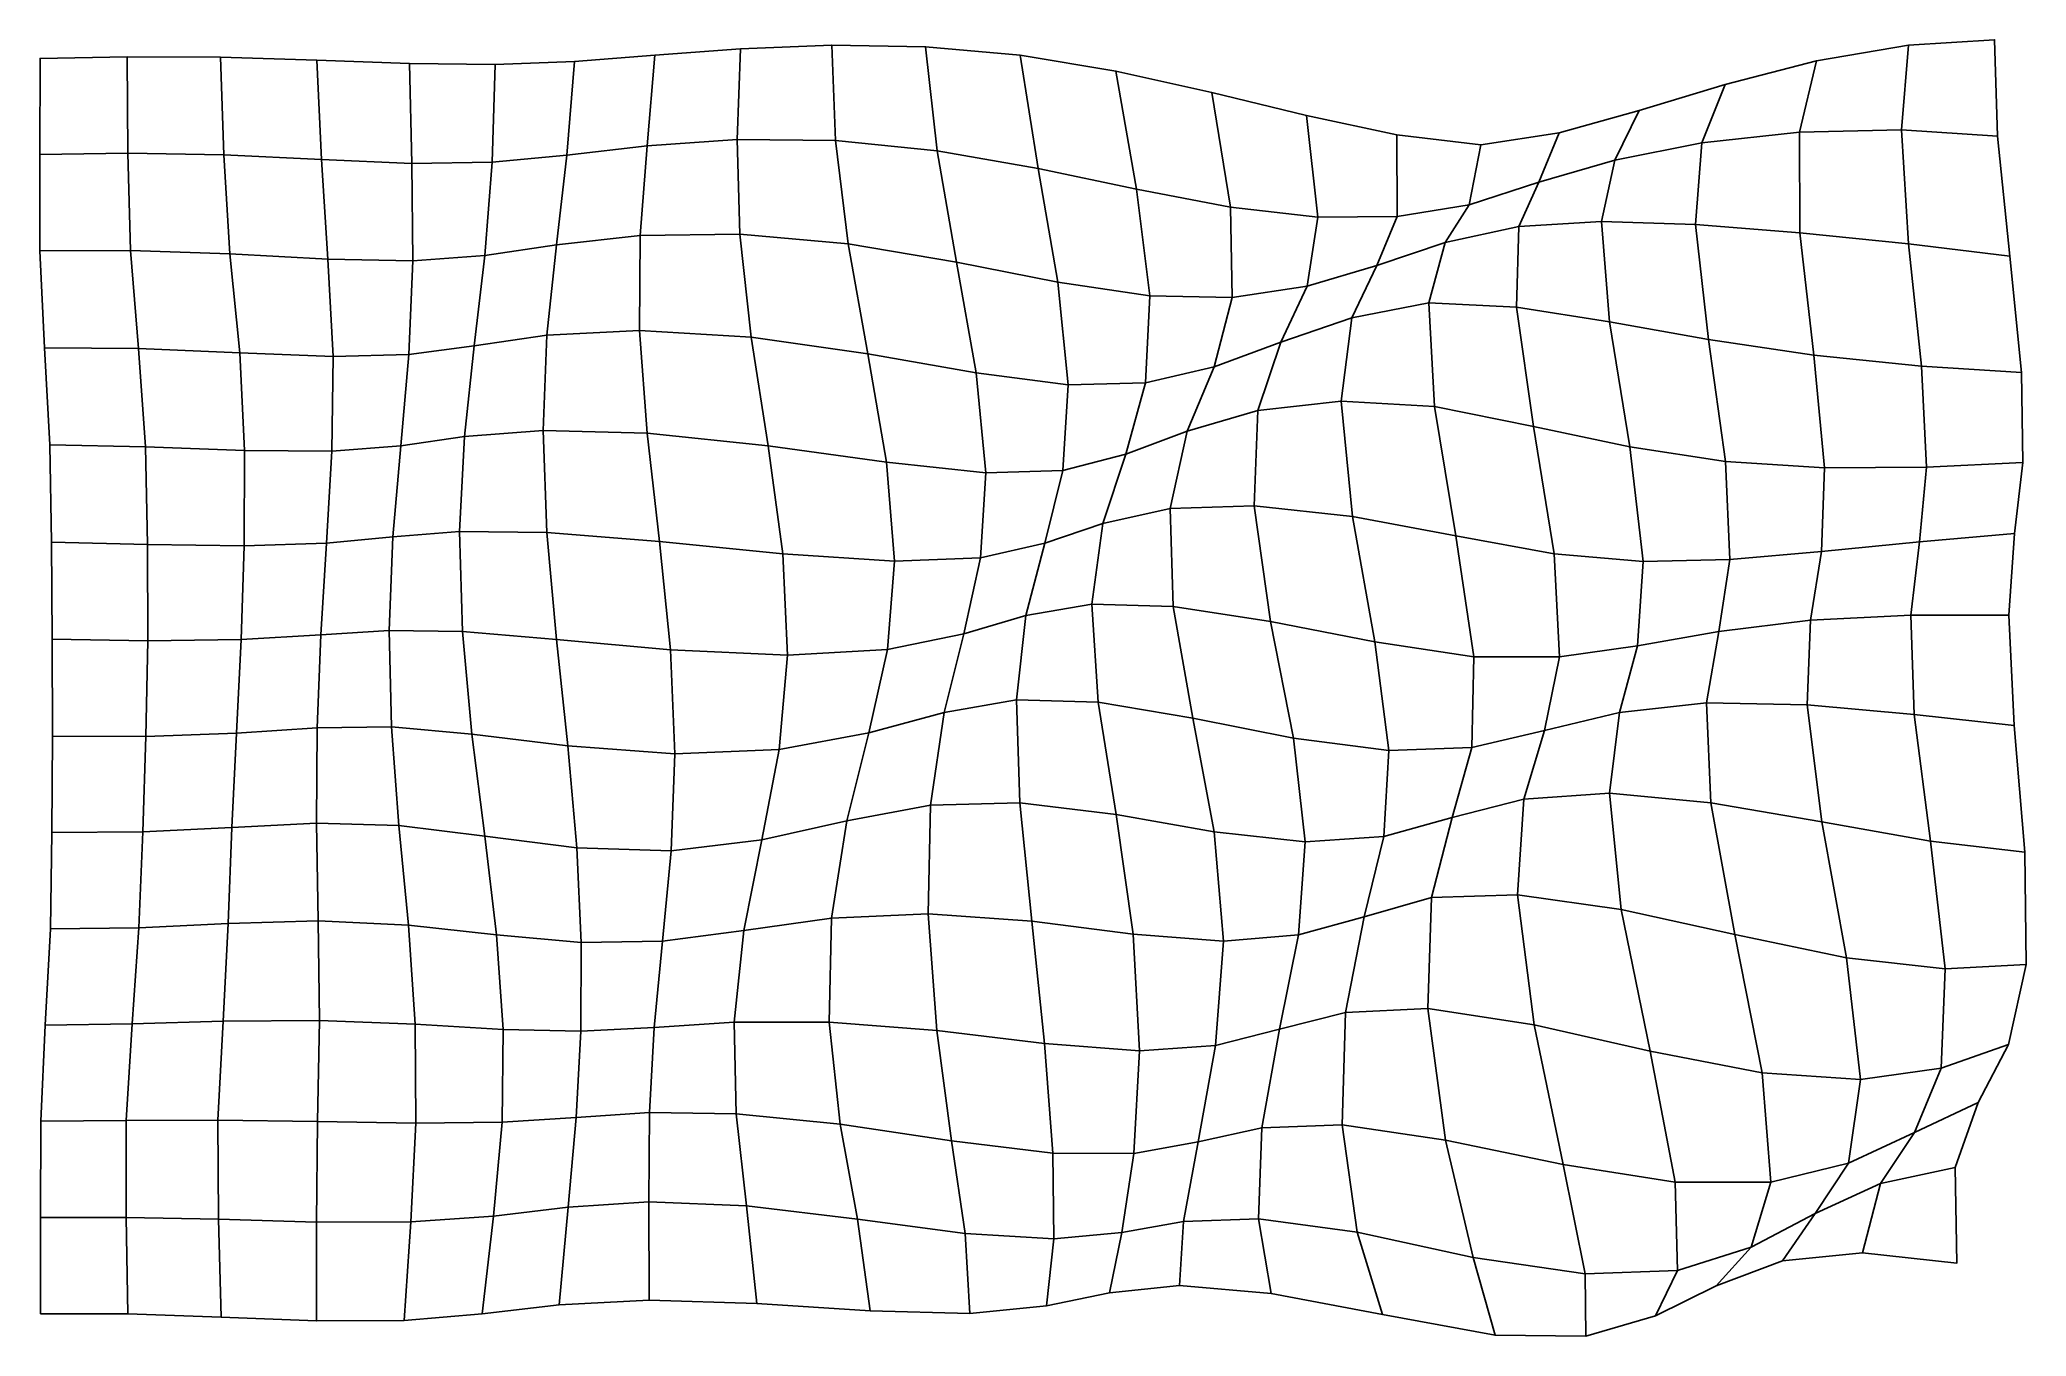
# Model space of a CAD drawing. Extents: x -161 to 227, y -130 to 123.
import ezdxf

# ---------------------------------------------------------------- set-up
doc = ezdxf.new("R2010")
doc.units = 0

msp = doc.modelspace()

# ---------------------------------------------------------------- linework, layer by layer
for points in [[(-42.230408, 101.936111, -1.068814), (-24.654408, 103.166962, -0.521126), (-23.971718, 120.836212, -0.770686), (-40.713493, 119.581589, -1.374796)], [(-42.230408, 101.936111, -1.068814), (-40.713493, 119.581589, -1.374796), (-23.971718, 120.836212, -0.770686), (-24.654408, 103.166962, -0.521126)], [(-24.654408, 103.166962, -0.521126), (-5.483703, 102.934288, -0.093328), (-6.199927, 121.556007, -0.132095), (-23.971718, 120.836212, -0.770686)], [(-24.654408, 103.166962, -0.521126), (-23.971718, 120.836212, -0.770686), (-6.199927, 121.556007, -0.132095), (-5.483703, 102.934288, -0.093328)], [(-5.483703, 102.934288, -0.093328), (14.346541, 100.930313, -0.095653), (12.092523, 121.246574, 0.177857), (-6.199927, 121.556007, -0.132095)], [(-5.483703, 102.934288, -0.093328), (-6.199927, 121.556007, -0.132095), (12.092523, 121.246574, 0.177857), (14.346541, 100.930313, -0.095653)], [(14.346541, 100.930313, -0.095653), (34.081627, 97.491844, -0.508134), (30.584967, 119.576981, 0.009041), (12.092523, 121.246574, 0.177857)], [(14.346541, 100.930313, -0.095653), (12.092523, 121.246574, 0.177857), (30.584967, 119.576981, 0.009041), (34.081627, 97.491844, -0.508134)], [(182.599533, 104.598549, -3.71392), (202.478104, 105.01503, -7.227546), (203.84906, 121.556458, -9.683057), (185.89682, 118.504395, -8.289812)], [(182.599533, 104.598549, -3.71392), (185.89682, 118.504395, -8.289812), (203.84906, 121.556458, -9.683057), (202.478104, 105.01503, -7.227546)], [(202.478104, 105.01503, -7.227546), (221.186157, 103.798965, -8.692986), (220.638824, 122.612488, -8.845376), (203.84906, 121.556458, -9.683057)], [(202.478104, 105.01503, -7.227546), (203.84906, 121.556458, -9.683057), (220.638824, 122.612488, -8.845376), (221.186157, 103.798965, -8.692986)], [(-160.690674, 100.207031, -1.327227), (-143.477295, 100.481712, -1.405416), (-143.651443, 119.25489, -1.349683), (-160.611267, 118.963394, -1.309674)], [(-160.690674, 100.207031, -1.327227), (-160.611267, 118.963394, -1.309674), (-143.651443, 119.25489, -1.349683), (-143.477295, 100.481712, -1.405416)], [(-143.477295, 100.481712, -1.405416), (-124.749252, 100.141731, -1.437855), (-125.441505, 119.197952, -1.385808), (-143.651443, 119.25489, -1.349683)], [(-143.477295, 100.481712, -1.405416), (-143.651443, 119.25489, -1.349683), (-125.441505, 119.197952, -1.385808), (-124.749252, 100.141731, -1.437855)], [(-124.749252, 100.141731, -1.437855), (-105.744324, 99.231201, -1.401478), (-106.654037, 118.626762, -1.406321), (-125.441505, 119.197952, -1.385808)], [(-124.749252, 100.141731, -1.437855), (-125.441505, 119.197952, -1.385808), (-106.654037, 118.626762, -1.406321), (-105.744324, 99.231201, -1.401478)], [(-105.744324, 99.231201, -1.401478), (-88.089088, 98.501274, -1.399789), (-88.555496, 117.948868, -1.487154), (-106.654037, 118.626762, -1.406321)], [(-105.744324, 99.231201, -1.401478), (-106.654037, 118.626762, -1.406321), (-88.555496, 117.948868, -1.487154), (-88.089088, 98.501274, -1.399789)], [(-88.089088, 98.501274, -1.399789), (-72.467079, 98.746552, -1.455306), (-71.855896, 117.76886, -1.629762), (-88.555496, 117.948868, -1.487154)], [(-88.089088, 98.501274, -1.399789), (-88.555496, 117.948868, -1.487154), (-71.855896, 117.76886, -1.629762), (-72.467079, 98.746552, -1.455306)], [(-72.467079, 98.746552, -1.455306), (-57.840244, 100.111435, -1.403628), (-56.356091, 118.381798, -1.661456), (-71.855896, 117.76886, -1.629762)], [(-72.467079, 98.746552, -1.455306), (-71.855896, 117.76886, -1.629762), (-56.356091, 118.381798, -1.661456), (-57.840244, 100.111435, -1.403628)], [(-57.840244, 100.111435, -1.403628), (-42.230408, 101.936111, -1.068814), (-40.713493, 119.581589, -1.374796), (-56.356091, 118.381798, -1.661456)], [(-57.840244, 100.111435, -1.403628), (-56.356091, 118.381798, -1.661456), (-40.713493, 119.581589, -1.374796), (-42.230408, 101.936111, -1.068814)], [(34.081627, 97.491844, -0.508134), (53.281075, 93.471474, -0.946844), (49.235458, 116.482735, -0.459572), (30.584967, 119.576981, 0.009041)], [(34.081627, 97.491844, -0.508134), (30.584967, 119.576981, 0.009041), (49.235458, 116.482735, -0.459572), (53.281075, 93.471474, -0.946844)], [(53.281075, 93.471474, -0.946844), (71.589355, 89.975372, -0.910228), (67.965775, 112.301788, -0.862866), (49.235458, 116.482735, -0.459572)], [(53.281075, 93.471474, -0.946844), (49.235458, 116.482735, -0.459572), (67.965775, 112.301788, -0.862866), (71.589355, 89.975372, -0.910228)], [(163.519363, 102.528778, 0.266166), (182.599533, 104.598549, -3.71392), (185.89682, 118.504395, -8.289812), (168.048798, 113.884735, -5.569578)], [(163.519363, 102.528778, 0.266166), (168.048798, 113.884735, -5.569578), (185.89682, 118.504395, -8.289812), (182.599533, 104.598549, -3.71392)], [(146.540283, 99.117676, 3.140595), (163.519363, 102.528778, 0.266166), (168.048798, 113.884735, -5.569578), (151.309067, 108.782402, -2.839497)], [(146.540283, 99.117676, 3.140595), (151.309067, 108.782402, -2.839497), (168.048798, 113.884735, -5.569578), (163.519363, 102.528778, 0.266166)], [(71.589355, 89.975372, -0.910228), (88.620689, 88.012314, -0.0745), (86.413399, 107.810295, -0.915592), (67.965775, 112.301788, -0.862866)], [(71.589355, 89.975372, -0.910228), (67.965775, 112.301788, -0.862866), (86.413399, 107.810295, -0.915592), (88.620689, 88.012314, -0.0745)], [(131.707016, 94.829773, 4.156337), (146.540283, 99.117676, 3.140595), (151.309067, 108.782402, -2.839497), (135.712601, 104.467522, -1.04591)], [(131.707016, 94.829773, 4.156337), (135.712601, 104.467522, -1.04591), (151.309067, 108.782402, -2.839497), (146.540283, 99.117676, 3.140595)], [(88.620689, 88.012314, -0.0745), (104.103897, 88.155937, 1.535357), (104.028893, 104.06649, -0.6299), (86.413399, 107.810295, -0.915592)], [(88.620689, 88.012314, -0.0745), (86.413399, 107.810295, -0.915592), (104.028893, 104.06649, -0.6299), (104.103897, 88.155937, 1.535357)], [(182.672989, 84.945168, 1.116925), (203.834793, 82.795334, -3.71272), (202.478104, 105.01503, -7.227546), (182.599533, 104.598549, -3.71392)], [(182.672989, 84.945168, 1.116925), (182.599533, 104.598549, -3.71392), (202.478104, 105.01503, -7.227546), (203.834793, 82.795334, -3.71272)], [(203.834793, 82.795334, -3.71272), (223.611359, 80.368729, -6.99295), (221.186157, 103.798965, -8.692986), (202.478104, 105.01503, -7.227546)], [(203.834793, 82.795334, -3.71272), (202.478104, 105.01503, -7.227546), (221.186157, 103.798965, -8.692986), (223.611359, 80.368729, -6.99295)], [(-59.900318, 82.60582, -1.228374), (-43.536419, 84.432907, -1.037588), (-42.230408, 101.936111, -1.068814), (-57.840244, 100.111435, -1.403628)], [(-59.900318, 82.60582, -1.228374), (-57.840244, 100.111435, -1.403628), (-42.230408, 101.936111, -1.068814), (-43.536419, 84.432907, -1.037588)], [(-43.536419, 84.432907, -1.037588), (-24.157427, 84.681015, -0.700324), (-24.654408, 103.166962, -0.521126), (-42.230408, 101.936111, -1.068814)], [(-43.536419, 84.432907, -1.037588), (-42.230408, 101.936111, -1.068814), (-24.654408, 103.166962, -0.521126), (-24.157427, 84.681015, -0.700324)], [(-24.157427, 84.681015, -0.700324), (-2.985337, 82.770576, -0.503454), (-5.483703, 102.934288, -0.093328), (-24.654408, 103.166962, -0.521126)], [(-24.157427, 84.681015, -0.700324), (-24.654408, 103.166962, -0.521126), (-5.483703, 102.934288, -0.093328), (-2.985337, 82.770576, -0.503454)], [(-2.985337, 82.770576, -0.503454), (18.151814, 79.213524, -0.662922), (14.346541, 100.930313, -0.095653), (-5.483703, 102.934288, -0.093328)], [(-2.985337, 82.770576, -0.503454), (-5.483703, 102.934288, -0.093328), (14.346541, 100.930313, -0.095653), (18.151814, 79.213524, -0.662922)], [(18.151814, 79.213524, -0.662922), (37.934326, 75.341888, -1.038182), (34.081627, 97.491844, -0.508134), (14.346541, 100.930313, -0.095653)], [(18.151814, 79.213524, -0.662922), (14.346541, 100.930313, -0.095653), (34.081627, 97.491844, -0.508134), (37.934326, 75.341888, -1.038182)], [(104.103897, 88.155937, 1.535357), (118.136261, 90.386734, 3.470592), (120.448708, 102.121758, -0.412358), (104.028893, 104.06649, -0.6299)], [(104.103897, 88.155937, 1.535357), (104.028893, 104.06649, -0.6299), (120.448708, 102.121758, -0.412358), (118.136261, 90.386734, 3.470592)], [(118.136261, 90.386734, 3.470592), (131.707016, 94.829773, 4.156337), (135.712601, 104.467522, -1.04591), (120.448708, 102.121758, -0.412358)], [(118.136261, 90.386734, 3.470592), (120.448708, 102.121758, -0.412358), (135.712601, 104.467522, -1.04591), (131.707016, 94.829773, 4.156337)], [(143.972122, 87.186302, 8.031549), (162.294495, 86.559502, 5.540423), (163.519363, 102.528778, 0.266166), (146.540283, 99.117676, 3.140595)], [(143.972122, 87.186302, 8.031549), (146.540283, 99.117676, 3.140595), (163.519363, 102.528778, 0.266166), (162.294495, 86.559502, 5.540423)], [(162.294495, 86.559502, 5.540423), (182.672989, 84.945168, 1.116925), (182.599533, 104.598549, -3.71392), (163.519363, 102.528778, 0.266166)], [(162.294495, 86.559502, 5.540423), (163.519363, 102.528778, 0.266166), (182.599533, 104.598549, -3.71392), (182.672989, 84.945168, 1.116925)], [(-160.652542, 81.404243, -1.350938), (-142.986649, 81.50219, -1.465461), (-143.477295, 100.481712, -1.405416), (-160.690674, 100.207031, -1.327227)], [(-160.652542, 81.404243, -1.350938), (-160.690674, 100.207031, -1.327227), (-143.477295, 100.481712, -1.405416), (-142.986649, 81.50219, -1.465461)], [(-142.986649, 81.50219, -1.465461), (-123.608292, 80.827492, -1.463156), (-124.749252, 100.141731, -1.437855), (-143.477295, 100.481712, -1.405416)], [(-142.986649, 81.50219, -1.465461), (-143.477295, 100.481712, -1.405416), (-124.749252, 100.141731, -1.437855), (-123.608292, 80.827492, -1.463156)], [(-123.608292, 80.827492, -1.463156), (-104.514885, 79.810471, -1.320433), (-105.744324, 99.231201, -1.401478), (-124.749252, 100.141731, -1.437855)], [(-123.608292, 80.827492, -1.463156), (-124.749252, 100.141731, -1.437855), (-105.744324, 99.231201, -1.401478), (-104.514885, 79.810471, -1.320433)], [(-104.514885, 79.810471, -1.320433), (-87.937546, 79.486206, -1.20943), (-88.089088, 98.501274, -1.399789), (-105.744324, 99.231201, -1.401478)], [(-104.514885, 79.810471, -1.320433), (-105.744324, 99.231201, -1.401478), (-88.089088, 98.501274, -1.399789), (-87.937546, 79.486206, -1.20943)], [(-87.937546, 79.486206, -1.20943), (-73.87558, 80.538078, -1.224192), (-72.467079, 98.746552, -1.455306), (-88.089088, 98.501274, -1.399789)], [(-87.937546, 79.486206, -1.20943), (-88.089088, 98.501274, -1.399789), (-72.467079, 98.746552, -1.455306), (-73.87558, 80.538078, -1.224192)], [(-73.87558, 80.538078, -1.224192), (-59.900318, 82.60582, -1.228374), (-57.840244, 100.111435, -1.403628), (-72.467079, 98.746552, -1.455306)], [(-73.87558, 80.538078, -1.224192), (-72.467079, 98.746552, -1.455306), (-57.840244, 100.111435, -1.403628), (-59.900318, 82.60582, -1.228374)], [(37.934326, 75.341888, -1.038182), (55.844654, 72.687035, -1.170789), (53.281075, 93.471474, -0.946844), (34.081627, 97.491844, -0.508134)], [(37.934326, 75.341888, -1.038182), (34.081627, 97.491844, -0.508134), (53.281075, 93.471474, -0.946844), (55.844654, 72.687035, -1.170789)], [(127.828171, 86.183182, 8.1926), (143.972122, 87.186302, 8.031549), (146.540283, 99.117676, 3.140595), (131.707016, 94.829773, 4.156337)], [(127.828171, 86.183182, 8.1926), (131.707016, 94.829773, 4.156337), (146.540283, 99.117676, 3.140595), (143.972122, 87.186302, 8.031549)], [(55.844654, 72.687035, -1.170789), (71.926216, 72.339188, -0.580239), (71.589355, 89.975372, -0.910228), (53.281075, 93.471474, -0.946844)], [(55.844654, 72.687035, -1.170789), (53.281075, 93.471474, -0.946844), (71.589355, 89.975372, -0.910228), (71.926216, 72.339188, -0.580239)], [(113.437691, 83.088379, 6.534311), (127.828171, 86.183182, 8.1926), (131.707016, 94.829773, 4.156337), (118.136261, 90.386734, 3.470592)], [(113.437691, 83.088379, 6.534311), (118.136261, 90.386734, 3.470592), (131.707016, 94.829773, 4.156337), (127.828171, 86.183182, 8.1926)], [(71.926216, 72.339188, -0.580239), (86.525505, 74.526627, 0.983118), (88.620689, 88.012314, -0.0745), (71.589355, 89.975372, -0.910228)], [(71.926216, 72.339188, -0.580239), (71.589355, 89.975372, -0.910228), (88.620689, 88.012314, -0.0745), (86.525505, 74.526627, 0.983118)], [(100.161278, 78.548332, 3.474694), (113.437691, 83.088379, 6.534311), (118.136261, 90.386734, 3.470592), (104.103897, 88.155937, 1.535357)], [(100.161278, 78.548332, 3.474694), (104.103897, 88.155937, 1.535357), (118.136261, 90.386734, 3.470592), (113.437691, 83.088379, 6.534311)], [(86.525505, 74.526627, 0.983118), (100.161278, 78.548332, 3.474694), (104.103897, 88.155937, 1.535357), (88.620689, 88.012314, -0.0745)], [(86.525505, 74.526627, 0.983118), (88.620689, 88.012314, -0.0745), (104.103897, 88.155937, 1.535357), (100.161278, 78.548332, 3.474694)], [(110.298668, 71.276825, 8.587756), (127.373909, 70.477852, 10.576472), (127.828171, 86.183182, 8.1926), (113.437691, 83.088379, 6.534311)], [(110.298668, 71.276825, 8.587756), (113.437691, 83.088379, 6.534311), (127.828171, 86.183182, 8.1926), (127.373909, 70.477852, 10.576472)], [(127.373909, 70.477852, 10.576472), (145.527008, 67.612144, 10.965493), (143.972122, 87.186302, 8.031549), (127.828171, 86.183182, 8.1926)], [(127.373909, 70.477852, 10.576472), (127.828171, 86.183182, 8.1926), (143.972122, 87.186302, 8.031549), (145.527008, 67.612144, 10.965493)], [(145.527008, 67.612144, 10.965493), (164.809265, 64.110359, 9.00228), (162.294495, 86.559502, 5.540423), (143.972122, 87.186302, 8.031549)], [(145.527008, 67.612144, 10.965493), (143.972122, 87.186302, 8.031549), (162.294495, 86.559502, 5.540423), (164.809265, 64.110359, 9.00228)], [(164.809265, 64.110359, 9.00228), (185.346588, 61.061066, 4.728779), (182.672989, 84.945168, 1.116925), (162.294495, 86.559502, 5.540423)], [(164.809265, 64.110359, 9.00228), (162.294495, 86.559502, 5.540423), (182.672989, 84.945168, 1.116925), (185.346588, 61.061066, 4.728779)], [(-159.766663, 62.525124, -1.379354), (-141.392517, 62.362774, -1.524907), (-142.986649, 81.50219, -1.465461), (-160.652542, 81.404243, -1.350938)], [(-159.766663, 62.525124, -1.379354), (-160.652542, 81.404243, -1.350938), (-142.986649, 81.50219, -1.465461), (-141.392517, 62.362774, -1.524907)], [(-141.392517, 62.362774, -1.524907), (-121.652794, 61.5233, -1.455175), (-123.608292, 80.827492, -1.463156), (-142.986649, 81.50219, -1.465461)], [(-141.392517, 62.362774, -1.524907), (-142.986649, 81.50219, -1.465461), (-123.608292, 80.827492, -1.463156), (-121.652794, 61.5233, -1.455175)], [(-75.925865, 62.925827, -1.005392), (-61.756767, 65.014824, -1.234035), (-59.900318, 82.60582, -1.228374), (-73.87558, 80.538078, -1.224192)], [(-75.925865, 62.925827, -1.005392), (-73.87558, 80.538078, -1.224192), (-59.900318, 82.60582, -1.228374), (-61.756767, 65.014824, -1.234035)], [(-61.756767, 65.014824, -1.234035), (-43.665279, 65.911987, -1.349795), (-43.536419, 84.432907, -1.037588), (-59.900318, 82.60582, -1.228374)], [(-61.756767, 65.014824, -1.234035), (-59.900318, 82.60582, -1.228374), (-43.536419, 84.432907, -1.037588), (-43.665279, 65.911987, -1.349795)], [(-43.665279, 65.911987, -1.349795), (-21.943687, 64.596817, -1.25357), (-24.157427, 84.681015, -0.700324), (-43.536419, 84.432907, -1.037588)], [(-43.665279, 65.911987, -1.349795), (-43.536419, 84.432907, -1.037588), (-24.157427, 84.681015, -0.700324), (-21.943687, 64.596817, -1.25357)], [(-21.943687, 64.596817, -1.25357), (0.86012, 61.340736, -1.105296), (-2.985337, 82.770576, -0.503454), (-24.157427, 84.681015, -0.700324)], [(-21.943687, 64.596817, -1.25357), (-24.157427, 84.681015, -0.700324), (-2.985337, 82.770576, -0.503454), (0.86012, 61.340736, -1.105296)], [(0.86012, 61.340736, -1.105296), (21.96608, 57.619362, -1.060159), (18.151814, 79.213524, -0.662922), (-2.985337, 82.770576, -0.503454)], [(0.86012, 61.340736, -1.105296), (-2.985337, 82.770576, -0.503454), (18.151814, 79.213524, -0.662922), (21.96608, 57.619362, -1.060159)], [(95.232582, 68.360397, 5.223298), (110.298668, 71.276825, 8.587756), (113.437691, 83.088379, 6.534311), (100.161278, 78.548332, 3.474694)], [(95.232582, 68.360397, 5.223298), (100.161278, 78.548332, 3.474694), (113.437691, 83.088379, 6.534311), (110.298668, 71.276825, 8.587756)], [(185.346588, 61.061066, 4.728779), (206.346863, 58.939468, -0.541797), (203.834793, 82.795334, -3.71272), (182.672989, 84.945168, 1.116925)], [(185.346588, 61.061066, 4.728779), (182.672989, 84.945168, 1.116925), (203.834793, 82.795334, -3.71272), (206.346863, 58.939468, -0.541797)], [(206.346863, 58.939468, -0.541797), (225.911285, 57.700001, -4.775678), (223.611359, 80.368729, -6.99295), (203.834793, 82.795334, -3.71272)], [(206.346863, 58.939468, -0.541797), (203.834793, 82.795334, -3.71272), (223.611359, 80.368729, -6.99295), (225.911285, 57.700001, -4.775678)], [(-121.652794, 61.5233, -1.455175), (-103.479347, 60.797047, -1.163826), (-104.514885, 79.810471, -1.320433), (-123.608292, 80.827492, -1.463156)], [(-121.652794, 61.5233, -1.455175), (-123.608292, 80.827492, -1.463156), (-104.514885, 79.810471, -1.320433), (-103.479347, 60.797047, -1.163826)], [(-103.479347, 60.797047, -1.163826), (-88.693016, 61.19508, -0.942864), (-87.937546, 79.486206, -1.20943), (-104.514885, 79.810471, -1.320433)], [(-103.479347, 60.797047, -1.163826), (-104.514885, 79.810471, -1.320433), (-87.937546, 79.486206, -1.20943), (-88.693016, 61.19508, -0.942864)], [(-88.693016, 61.19508, -0.942864), (-75.925865, 62.925827, -1.005392), (-73.87558, 80.538078, -1.224192), (-87.937546, 79.486206, -1.20943)], [(-88.693016, 61.19508, -0.942864), (-87.937546, 79.486206, -1.20943), (-73.87558, 80.538078, -1.224192), (-75.925865, 62.925827, -1.005392)], [(21.96608, 57.619362, -1.060159), (39.952915, 55.303894, -1.000057), (37.934326, 75.341888, -1.038182), (18.151814, 79.213524, -0.662922)], [(21.96608, 57.619362, -1.060159), (18.151814, 79.213524, -0.662922), (37.934326, 75.341888, -1.038182), (39.952915, 55.303894, -1.000057)], [(81.410454, 63.649189, 2.485138), (95.232582, 68.360397, 5.223298), (100.161278, 78.548332, 3.474694), (86.525505, 74.526627, 0.983118)], [(81.410454, 63.649189, 2.485138), (86.525505, 74.526627, 0.983118), (100.161278, 78.548332, 3.474694), (95.232582, 68.360397, 5.223298)], [(39.952915, 55.303894, -1.000057), (55.023258, 55.678482, -0.573346), (55.844654, 72.687035, -1.170789), (37.934326, 75.341888, -1.038182)], [(39.952915, 55.303894, -1.000057), (37.934326, 75.341888, -1.038182), (55.844654, 72.687035, -1.170789), (55.023258, 55.678482, -0.573346)], [(68.369965, 58.829624, 0.544612), (81.410454, 63.649189, 2.485138), (86.525505, 74.526627, 0.983118), (71.926216, 72.339188, -0.580239)], [(68.369965, 58.829624, 0.544612), (71.926216, 72.339188, -0.580239), (86.525505, 74.526627, 0.983118), (81.410454, 63.649189, 2.485138)], [(55.023258, 55.678482, -0.573346), (68.369965, 58.829624, 0.544612), (71.926216, 72.339188, -0.580239), (55.844654, 72.687035, -1.170789)], [(55.023258, 55.678482, -0.573346), (55.844654, 72.687035, -1.170789), (71.926216, 72.339188, -0.580239), (68.369965, 58.829624, 0.544612)], [(93.174431, 52.137775, 6.925833), (111.364731, 51.081459, 10.017632), (110.298668, 71.276825, 8.587756), (95.232582, 68.360397, 5.223298)], [(93.174431, 52.137775, 6.925833), (95.232582, 68.360397, 5.223298), (110.298668, 71.276825, 8.587756), (111.364731, 51.081459, 10.017632)], [(111.364731, 51.081459, 10.017632), (130.679398, 47.195225, 11.813482), (127.373909, 70.477852, 10.576472), (110.298668, 71.276825, 8.587756)], [(111.364731, 51.081459, 10.017632), (110.298668, 71.276825, 8.587756), (127.373909, 70.477852, 10.576472), (130.679398, 47.195225, 11.813482)], [(130.679398, 47.195225, 11.813482), (149.486786, 43.200882, 12.343519), (145.527008, 67.612144, 10.965493), (127.373909, 70.477852, 10.576472)], [(130.679398, 47.195225, 11.813482), (127.373909, 70.477852, 10.576472), (145.527008, 67.612144, 10.965493), (149.486786, 43.200882, 12.343519)], [(-62.518482, 46.410107, -1.432717), (-42.224945, 45.854603, -1.961305), (-43.665279, 65.911987, -1.349795), (-61.756767, 65.014824, -1.234035)], [(-62.518482, 46.410107, -1.432717), (-61.756767, 65.014824, -1.234035), (-43.665279, 65.911987, -1.349795), (-42.224945, 45.854603, -1.961305)], [(-42.224945, 45.854603, -1.961305), (-18.622246, 43.386612, -2.048414), (-21.943687, 64.596817, -1.25357), (-43.665279, 65.911987, -1.349795)], [(-42.224945, 45.854603, -1.961305), (-43.665279, 65.911987, -1.349795), (-21.943687, 64.596817, -1.25357), (-18.622246, 43.386612, -2.048414)], [(76.925369, 50.314259, 4.424101), (93.174431, 52.137775, 6.925833), (95.232582, 68.360397, 5.223298), (81.410454, 63.649189, 2.485138)], [(76.925369, 50.314259, 4.424101), (81.410454, 63.649189, 2.485138), (95.232582, 68.360397, 5.223298), (93.174431, 52.137775, 6.925833)], [(149.486786, 43.200882, 12.343519), (168.148117, 40.358387, 10.738609), (164.809265, 64.110359, 9.00228), (145.527008, 67.612144, 10.965493)], [(149.486786, 43.200882, 12.343519), (145.527008, 67.612144, 10.965493), (164.809265, 64.110359, 9.00228), (168.148117, 40.358387, 10.738609)], [(-158.70134, 43.583099, -1.409941), (-140.06813, 43.209175, -1.581525), (-141.392517, 62.362774, -1.524907), (-159.766663, 62.525124, -1.379354)], [(-158.70134, 43.583099, -1.409941), (-159.766663, 62.525124, -1.379354), (-141.392517, 62.362774, -1.524907), (-140.06813, 43.209175, -1.581525)], [(-140.06813, 43.209175, -1.581525), (-120.716499, 42.507042, -1.419403), (-121.652794, 61.5233, -1.455175), (-141.392517, 62.362774, -1.524907)], [(-140.06813, 43.209175, -1.581525), (-141.392517, 62.362774, -1.524907), (-121.652794, 61.5233, -1.455175), (-120.716499, 42.507042, -1.419403)], [(-90.268997, 43.415947, -0.630292), (-77.864197, 45.193016, -0.831216), (-75.925865, 62.925827, -1.005392), (-88.693016, 61.19508, -0.942864)], [(-90.268997, 43.415947, -0.630292), (-88.693016, 61.19508, -0.942864), (-75.925865, 62.925827, -1.005392), (-77.864197, 45.193016, -0.831216)], [(-77.864197, 45.193016, -0.831216), (-62.518482, 46.410107, -1.432717), (-61.756767, 65.014824, -1.234035), (-75.925865, 62.925827, -1.005392)], [(-77.864197, 45.193016, -0.831216), (-75.925865, 62.925827, -1.005392), (-61.756767, 65.014824, -1.234035), (-62.518482, 46.410107, -1.432717)], [(-18.622246, 43.386612, -2.048414), (4.457022, 40.19598, -1.678661), (0.86012, 61.340736, -1.105296), (-21.943687, 64.596817, -1.25357)], [(-18.622246, 43.386612, -2.048414), (-21.943687, 64.596817, -1.25357), (0.86012, 61.340736, -1.105296), (4.457022, 40.19598, -1.678661)], [(63.162415, 46.292747, 2.455011), (76.925369, 50.314259, 4.424101), (81.410454, 63.649189, 2.485138), (68.369965, 58.829624, 0.544612)], [(63.162415, 46.292747, 2.455011), (68.369965, 58.829624, 0.544612), (81.410454, 63.649189, 2.485138), (76.925369, 50.314259, 4.424101)], [(168.148117, 40.358387, 10.738609), (187.475815, 39.091373, 6.799417), (185.346588, 61.061066, 4.728779), (164.809265, 64.110359, 9.00228)], [(168.148117, 40.358387, 10.738609), (164.809265, 64.110359, 9.00228), (185.346588, 61.061066, 4.728779), (187.475815, 39.091373, 6.799417)], [(-120.716499, 42.507042, -1.419403), (-103.735985, 42.376915, -0.950006), (-103.479347, 60.797047, -1.163826), (-121.652794, 61.5233, -1.455175)], [(-120.716499, 42.507042, -1.419403), (-121.652794, 61.5233, -1.455175), (-103.479347, 60.797047, -1.163826), (-103.735985, 42.376915, -0.950006)], [(-103.735985, 42.376915, -0.950006), (-90.268997, 43.415947, -0.630292), (-88.693016, 61.19508, -0.942864), (-103.479347, 60.797047, -1.163826)], [(-103.735985, 42.376915, -0.950006), (-103.479347, 60.797047, -1.163826), (-88.693016, 61.19508, -0.942864), (-90.268997, 43.415947, -0.630292)], [(4.457022, 40.19598, -1.678661), (23.848866, 38.138123, -1.028437), (21.96608, 57.619362, -1.060159), (0.86012, 61.340736, -1.105296)], [(4.457022, 40.19598, -1.678661), (0.86012, 61.340736, -1.105296), (21.96608, 57.619362, -1.060159), (23.848866, 38.138123, -1.028437)], [(51.142555, 41.746326, 0.940108), (63.162415, 46.292747, 2.455011), (68.369965, 58.829624, 0.544612), (55.023258, 55.678482, -0.573346)], [(51.142555, 41.746326, 0.940108), (55.023258, 55.678482, -0.573346), (68.369965, 58.829624, 0.544612), (63.162415, 46.292747, 2.455011)], [(187.475815, 39.091373, 6.799417), (207.321747, 39.210503, 1.654761), (206.346863, 58.939468, -0.541797), (185.346588, 61.061066, 4.728779)], [(187.475815, 39.091373, 6.799417), (185.346588, 61.061066, 4.728779), (206.346863, 58.939468, -0.541797), (207.321747, 39.210503, 1.654761)], [(207.321747, 39.210503, 1.654761), (226.11676, 40.179165, -2.760826), (225.911285, 57.700001, -4.775678), (206.346863, 58.939468, -0.541797)], [(207.321747, 39.210503, 1.654761), (206.346863, 58.939468, -0.541797), (225.911285, 57.700001, -4.775678), (226.11676, 40.179165, -2.760826)], [(23.848866, 38.138123, -1.028437), (38.872986, 38.615536, -0.182534), (39.952915, 55.303894, -1.000057), (21.96608, 57.619362, -1.060159)], [(23.848866, 38.138123, -1.028437), (21.96608, 57.619362, -1.060159), (39.952915, 55.303894, -1.000057), (38.872986, 38.615536, -0.182534)], [(38.872986, 38.615536, -0.182534), (51.142555, 41.746326, 0.940108), (55.023258, 55.678482, -0.573346), (39.952915, 55.303894, -1.000057)], [(38.872986, 38.615536, -0.182534), (39.952915, 55.303894, -1.000057), (55.023258, 55.678482, -0.573346), (51.142555, 41.746326, 0.940108)], [(76.194038, 31.709122, 6.719975), (95.388184, 29.602066, 8.831871), (93.174431, 52.137775, 6.925833), (76.925369, 50.314259, 4.424101)], [(76.194038, 31.709122, 6.719975), (76.925369, 50.314259, 4.424101), (93.174431, 52.137775, 6.925833), (95.388184, 29.602066, 8.831871)], [(95.388184, 29.602066, 8.831871), (115.55735, 25.829458, 11.445797), (111.364731, 51.081459, 10.017632), (93.174431, 52.137775, 6.925833)], [(95.388184, 29.602066, 8.831871), (93.174431, 52.137775, 6.925833), (111.364731, 51.081459, 10.017632), (115.55735, 25.829458, 11.445797)], [(115.55735, 25.829458, 11.445797), (134.70047, 22.363693, 12.721005), (130.679398, 47.195225, 11.813482), (111.364731, 51.081459, 10.017632)], [(115.55735, 25.829458, 11.445797), (111.364731, 51.081459, 10.017632), (130.679398, 47.195225, 11.813482), (134.70047, 22.363693, 12.721005)], [(59.799068, 31.165871, 4.872328), (76.194038, 31.709122, 6.719975), (76.925369, 50.314259, 4.424101), (63.162415, 46.292747, 2.455011)], [(59.799068, 31.165871, 4.872328), (63.162415, 46.292747, 2.455011), (76.925369, 50.314259, 4.424101), (76.194038, 31.709122, 6.719975)], [(134.70047, 22.363693, 12.721005), (152.074783, 20.860855, 12.960635), (149.486786, 43.200882, 12.343519), (130.679398, 47.195225, 11.813482)], [(134.70047, 22.363693, 12.721005), (130.679398, 47.195225, 11.813482), (149.486786, 43.200882, 12.343519), (152.074783, 20.860855, 12.960635)], [(-158.40947, 24.620245, -1.440503), (-139.64798, 24.186455, -1.638554), (-140.06813, 43.209175, -1.581525), (-158.70134, 43.583099, -1.409941)], [(-158.40947, 24.620245, -1.440503), (-158.70134, 43.583099, -1.409941), (-140.06813, 43.209175, -1.581525), (-139.64798, 24.186455, -1.638554)], [(-139.64798, 24.186455, -1.638554), (-120.78035, 23.894648, -1.376593), (-120.716499, 42.507042, -1.419403), (-140.06813, 43.209175, -1.581525)], [(-139.64798, 24.186455, -1.638554), (-140.06813, 43.209175, -1.581525), (-120.716499, 42.507042, -1.419403), (-120.78035, 23.894648, -1.376593)], [(-104.732109, 24.402765, -0.712271), (-91.802635, 25.635164, -0.291392), (-90.268997, 43.415947, -0.630292), (-103.735985, 42.376915, -0.950006)], [(-104.732109, 24.402765, -0.712271), (-103.735985, 42.376915, -0.950006), (-90.268997, 43.415947, -0.630292), (-91.802635, 25.635164, -0.291392)], [(-91.802635, 25.635164, -0.291392), (-78.788605, 26.675663, -0.676801), (-77.864197, 45.193016, -0.831216), (-90.268997, 43.415947, -0.630292)], [(-91.802635, 25.635164, -0.291392), (-90.268997, 43.415947, -0.630292), (-77.864197, 45.193016, -0.831216), (-78.788605, 26.675663, -0.676801)], [(-78.788605, 26.675663, -0.676801), (-61.786102, 26.466793, -1.744232), (-62.518482, 46.410107, -1.432717), (-77.864197, 45.193016, -0.831216)], [(-78.788605, 26.675663, -0.676801), (-77.864197, 45.193016, -0.831216), (-62.518482, 46.410107, -1.432717), (-61.786102, 26.466793, -1.744232)], [(-61.786102, 26.466793, -1.744232), (-39.80587, 24.730759, -2.760978), (-42.224945, 45.854603, -1.961305), (-62.518482, 46.410107, -1.432717)], [(-61.786102, 26.466793, -1.744232), (-62.518482, 46.410107, -1.432717), (-42.224945, 45.854603, -1.961305), (-39.80587, 24.730759, -2.760978)], [(-39.80587, 24.730759, -2.760978), (-15.735473, 22.349356, -2.995618), (-18.622246, 43.386612, -2.048414), (-42.224945, 45.854603, -1.961305)], [(-39.80587, 24.730759, -2.760978), (-42.224945, 45.854603, -1.961305), (-18.622246, 43.386612, -2.048414), (-15.735473, 22.349356, -2.995618)], [(-15.735473, 22.349356, -2.995618), (6.016127, 20.882912, -2.217538), (4.457022, 40.19598, -1.678661), (-18.622246, 43.386612, -2.048414)], [(-15.735473, 22.349356, -2.995618), (-18.622246, 43.386612, -2.048414), (4.457022, 40.19598, -1.678661), (6.016127, 20.882912, -2.217538)], [(46.696075, 28.252258, 3.046396), (59.799068, 31.165871, 4.872328), (63.162415, 46.292747, 2.455011), (51.142555, 41.746326, 0.940108)], [(46.696075, 28.252258, 3.046396), (51.142555, 41.746326, 0.940108), (63.162415, 46.292747, 2.455011), (59.799068, 31.165871, 4.872328)], [(152.074783, 20.860855, 12.960635), (168.98111, 21.256287, 11.329002), (168.148117, 40.358387, 10.738609), (149.486786, 43.200882, 12.343519)], [(152.074783, 20.860855, 12.960635), (149.486786, 43.200882, 12.343519), (168.148117, 40.358387, 10.738609), (168.98111, 21.256287, 11.329002)], [(-120.78035, 23.894648, -1.376593), (-104.732109, 24.402765, -0.712271), (-103.735985, 42.376915, -0.950006), (-120.716499, 42.507042, -1.419403)], [(-120.78035, 23.894648, -1.376593), (-120.716499, 42.507042, -1.419403), (-103.735985, 42.376915, -0.950006), (-104.732109, 24.402765, -0.712271)], [(6.016127, 20.882912, -2.217538), (22.831896, 21.559814, -0.691166), (23.848866, 38.138123, -1.028437), (4.457022, 40.19598, -1.678661)], [(6.016127, 20.882912, -2.217538), (4.457022, 40.19598, -1.678661), (23.848866, 38.138123, -1.028437), (22.831896, 21.559814, -0.691166)], [(35.399887, 24.431187, 1.162379), (46.696075, 28.252258, 3.046396), (51.142555, 41.746326, 0.940108), (38.872986, 38.615536, -0.182534)], [(35.399887, 24.431187, 1.162379), (38.872986, 38.615536, -0.182534), (51.142555, 41.746326, 0.940108), (46.696075, 28.252258, 3.046396)], [(168.98111, 21.256287, 11.329002), (186.901215, 22.802292, 7.621764), (187.475815, 39.091373, 6.799417), (168.148117, 40.358387, 10.738609)], [(168.98111, 21.256287, 11.329002), (168.148117, 40.358387, 10.738609), (187.475815, 39.091373, 6.799417), (186.901215, 22.802292, 7.621764)], [(186.901215, 22.802292, 7.621764), (205.959824, 24.656422, 2.821276), (207.321747, 39.210503, 1.654761), (187.475815, 39.091373, 6.799417)], [(186.901215, 22.802292, 7.621764), (187.475815, 39.091373, 6.799417), (207.321747, 39.210503, 1.654761), (205.959824, 24.656422, 2.821276)], [(205.959824, 24.656422, 2.821276), (224.525955, 26.301813, -1.31316), (226.11676, 40.179165, -2.760826), (207.321747, 39.210503, 1.654761)], [(205.959824, 24.656422, 2.821276), (207.321747, 39.210503, 1.654761), (226.11676, 40.179165, -2.760826), (224.525955, 26.301813, -1.31316)], [(22.831896, 21.559814, -0.691166), (35.399887, 24.431187, 1.162379), (38.872986, 38.615536, -0.182534), (23.848866, 38.138123, -1.028437)], [(22.831896, 21.559814, -0.691166), (23.848866, 38.138123, -1.028437), (38.872986, 38.615536, -0.182534), (35.399887, 24.431187, 1.162379)], [(44.511971, 12.508388, 5.094222), (60.387318, 12.046677, 7.335871), (59.799068, 31.165871, 4.872328), (46.696075, 28.252258, 3.046396)], [(44.511971, 12.508388, 5.094222), (46.696075, 28.252258, 3.046396), (59.799068, 31.165871, 4.872328), (60.387318, 12.046677, 7.335871)], [(60.387318, 12.046677, 7.335871), (79.403549, 9.120352, 9.2044), (76.194038, 31.709122, 6.719975), (59.799068, 31.165871, 4.872328)], [(60.387318, 12.046677, 7.335871), (59.799068, 31.165871, 4.872328), (76.194038, 31.709122, 6.719975), (79.403549, 9.120352, 9.2044)], [(79.403549, 9.120352, 9.2044), (99.741913, 5.180699, 11.037501), (95.388184, 29.602066, 8.831871), (76.194038, 31.709122, 6.719975)], [(79.403549, 9.120352, 9.2044), (76.194038, 31.709122, 6.719975), (95.388184, 29.602066, 8.831871), (99.741913, 5.180699, 11.037501)], [(31.687826, 10.329618, 2.355969), (44.511971, 12.508388, 5.094222), (46.696075, 28.252258, 3.046396), (35.399887, 24.431187, 1.162379)], [(31.687826, 10.329618, 2.355969), (35.399887, 24.431187, 1.162379), (46.696075, 28.252258, 3.046396), (44.511971, 12.508388, 5.094222)], [(99.741913, 5.180699, 11.037501), (119.052628, 2.245847, 13.161349), (115.55735, 25.829458, 11.445797), (95.388184, 29.602066, 8.831871)], [(99.741913, 5.180699, 11.037501), (95.388184, 29.602066, 8.831871), (115.55735, 25.829458, 11.445797), (119.052628, 2.245847, 13.161349)], [(-158.265274, 5.681926, -1.468042), (-139.635986, 5.359829, -1.702344), (-139.64798, 24.186455, -1.638554), (-158.40947, 24.620245, -1.440503)], [(-158.265274, 5.681926, -1.468042), (-158.40947, 24.620245, -1.440503), (-139.64798, 24.186455, -1.638554), (-139.635986, 5.359829, -1.702344)], [(-139.635986, 5.359829, -1.702344), (-121.39077, 5.594136, -1.359778), (-120.78035, 23.894648, -1.376593), (-139.64798, 24.186455, -1.638554)], [(-139.635986, 5.359829, -1.702344), (-139.64798, 24.186455, -1.638554), (-120.78035, 23.894648, -1.376593), (-121.39077, 5.594136, -1.359778)], [(-121.39077, 5.594136, -1.359778), (-105.826805, 6.52397, -0.497445), (-104.732109, 24.402765, -0.712271), (-120.78035, 23.894648, -1.376593)], [(-121.39077, 5.594136, -1.359778), (-120.78035, 23.894648, -1.376593), (-104.732109, 24.402765, -0.712271), (-105.826805, 6.52397, -0.497445)], [(-105.826805, 6.52397, -0.497445), (-92.519798, 7.39971, 0.06316), (-91.802635, 25.635164, -0.291392), (-104.732109, 24.402765, -0.712271)], [(-105.826805, 6.52397, -0.497445), (-104.732109, 24.402765, -0.712271), (-91.802635, 25.635164, -0.291392), (-92.519798, 7.39971, 0.06316)], [(-92.519798, 7.39971, 0.06316), (-78.233902, 7.20375, -0.464342), (-78.788605, 26.675663, -0.676801), (-91.802635, 25.635164, -0.291392)], [(-92.519798, 7.39971, 0.06316), (-91.802635, 25.635164, -0.291392), (-78.788605, 26.675663, -0.676801), (-78.233902, 7.20375, -0.464342)], [(-78.233902, 7.20375, -0.464342), (-59.900673, 5.640786, -2.00324), (-61.786102, 26.466793, -1.744232), (-78.788605, 26.675663, -0.676801)], [(-78.233902, 7.20375, -0.464342), (-78.788605, 26.675663, -0.676801), (-61.786102, 26.466793, -1.744232), (-59.900673, 5.640786, -2.00324)], [(-59.900673, 5.640786, -2.00324), (-37.632866, 3.585315, -3.581181), (-39.80587, 24.730759, -2.760978), (-61.786102, 26.466793, -1.744232)], [(-59.900673, 5.640786, -2.00324), (-61.786102, 26.466793, -1.744232), (-39.80587, 24.730759, -2.760978), (-37.632866, 3.585315, -3.581181)], [(-37.632866, 3.585315, -3.581181), (-14.818391, 2.566535, -4.067553), (-15.735473, 22.349356, -2.995618), (-39.80587, 24.730759, -2.760978)], [(-37.632866, 3.585315, -3.581181), (-39.80587, 24.730759, -2.760978), (-15.735473, 22.349356, -2.995618), (-14.818391, 2.566535, -4.067553)], [(19.539295, 6.752646, -0.558888), (31.687826, 10.329618, 2.355969), (35.399887, 24.431187, 1.162379), (22.831896, 21.559814, -0.691166)], [(19.539295, 6.752646, -0.558888), (22.831896, 21.559814, -0.691166), (35.399887, 24.431187, 1.162379), (31.687826, 10.329618, 2.355969)], [(119.052628, 2.245847, 13.161349), (135.749405, 2.236469, 13.627293), (134.70047, 22.363693, 12.721005), (115.55735, 25.829458, 11.445797)], [(119.052628, 2.245847, 13.161349), (115.55735, 25.829458, 11.445797), (134.70047, 22.363693, 12.721005), (135.749405, 2.236469, 13.627293)], [(184.728973, 9.370316, 7.183307), (204.302246, 10.343375, 2.837309), (205.959824, 24.656422, 2.821276), (186.901215, 22.802292, 7.621764)], [(184.728973, 9.370316, 7.183307), (186.901215, 22.802292, 7.621764), (205.959824, 24.656422, 2.821276), (204.302246, 10.343375, 2.837309)], [(204.302246, 10.343375, 2.837309), (223.417252, 10.358888, -0.652601), (224.525955, 26.301813, -1.31316), (205.959824, 24.656422, 2.821276)], [(204.302246, 10.343375, 2.837309), (205.959824, 24.656422, 2.821276), (224.525955, 26.301813, -1.31316), (223.417252, 10.358888, -0.652601)], [(-14.818391, 2.566535, -4.067553), (4.67953, 3.681163, -2.954749), (6.016127, 20.882912, -2.217538), (-15.735473, 22.349356, -2.995618)], [(-14.818391, 2.566535, -4.067553), (-15.735473, 22.349356, -2.995618), (6.016127, 20.882912, -2.217538), (4.67953, 3.681163, -2.954749)], [(4.67953, 3.681163, -2.954749), (19.539295, 6.752646, -0.558888), (22.831896, 21.559814, -0.691166), (6.016127, 20.882912, -2.217538)], [(4.67953, 3.681163, -2.954749), (6.016127, 20.882912, -2.217538), (22.831896, 21.559814, -0.691166), (19.539295, 6.752646, -0.558888)], [(135.749405, 2.236469, 13.627293), (150.969772, 4.402069, 13.093307), (152.074783, 20.860855, 12.960635), (134.70047, 22.363693, 12.721005)], [(135.749405, 2.236469, 13.627293), (134.70047, 22.363693, 12.721005), (152.074783, 20.860855, 12.960635), (150.969772, 4.402069, 13.093307)], [(150.969772, 4.402069, 13.093307), (166.815155, 7.216313, 10.939232), (168.98111, 21.256287, 11.329002), (152.074783, 20.860855, 12.960635)], [(150.969772, 4.402069, 13.093307), (152.074783, 20.860855, 12.960635), (168.98111, 21.256287, 11.329002), (166.815155, 7.216313, 10.939232)], [(166.815155, 7.216313, 10.939232), (184.728973, 9.370316, 7.183307), (186.901215, 22.802292, 7.621764), (168.98111, 21.256287, 11.329002)], [(166.815155, 7.216313, 10.939232), (168.98111, 21.256287, 11.329002), (186.901215, 22.802292, 7.621764), (184.728973, 9.370316, 7.183307)], [(29.820446, -6.147978, 2.453863), (45.755562, -6.613318, 6.074302), (44.511971, 12.508388, 5.094222), (31.687826, 10.329618, 2.355969)], [(29.820446, -6.147978, 2.453863), (31.687826, 10.329618, 2.355969), (44.511971, 12.508388, 5.094222), (45.755562, -6.613318, 6.074302)], [(45.755562, -6.613318, 6.074302), (64.207237, -9.727851, 8.993563), (60.387318, 12.046677, 7.335871), (44.511971, 12.508388, 5.094222)], [(45.755562, -6.613318, 6.074302), (44.511971, 12.508388, 5.094222), (60.387318, 12.046677, 7.335871), (64.207237, -9.727851, 8.993563)], [(64.207237, -9.727851, 8.993563), (83.844803, -13.633995, 11.215552), (79.403549, 9.120352, 9.2044), (60.387318, 12.046677, 7.335871)], [(64.207237, -9.727851, 8.993563), (60.387318, 12.046677, 7.335871), (79.403549, 9.120352, 9.2044), (83.844803, -13.633995, 11.215552)], [(15.709293, -8.624868, -1.299497), (29.820446, -6.147978, 2.453863), (31.687826, 10.329618, 2.355969), (19.539295, 6.752646, -0.558888)], [(15.709293, -8.624868, -1.299497), (19.539295, 6.752646, -0.558888), (31.687826, 10.329618, 2.355969), (29.820446, -6.147978, 2.453863)], [(83.844803, -13.633995, 11.215552), (102.489296, -16.035326, 13.036315), (99.741913, 5.180699, 11.037501), (79.403549, 9.120352, 9.2044)], [(83.844803, -13.633995, 11.215552), (79.403549, 9.120352, 9.2044), (99.741913, 5.180699, 11.037501), (102.489296, -16.035326, 13.036315)], [(164.433441, -6.73879, 9.543263), (184.085144, -7.119246, 5.679662), (184.728973, 9.370316, 7.183307), (166.815155, 7.216313, 10.939232)], [(164.433441, -6.73879, 9.543263), (166.815155, 7.216313, 10.939232), (184.728973, 9.370316, 7.183307), (184.085144, -7.119246, 5.679662)], [(184.085144, -7.119246, 5.679662), (204.936432, -9.02225, 1.919568), (204.302246, 10.343375, 2.837309), (184.728973, 9.370316, 7.183307)], [(184.085144, -7.119246, 5.679662), (184.728973, 9.370316, 7.183307), (204.302246, 10.343375, 2.837309), (204.936432, -9.02225, 1.919568)], [(204.936432, -9.02225, 1.919568), (224.42897, -11.182895, -0.671426), (223.417252, 10.358888, -0.652601), (204.302246, 10.343375, 2.837309)], [(204.936432, -9.02225, 1.919568), (204.302246, 10.343375, 2.837309), (223.417252, 10.358888, -0.652601), (224.42897, -11.182895, -0.671426)], [(-158.225723, -13.204582, -1.488274), (-139.991806, -13.307907, -1.778907), (-139.635986, 5.359829, -1.702344), (-158.265274, 5.681926, -1.468042)], [(-158.225723, -13.204582, -1.488274), (-158.265274, 5.681926, -1.468042), (-139.635986, 5.359829, -1.702344), (-139.991806, -13.307907, -1.778907)], [(-139.991806, -13.307907, -1.778907), (-122.292747, -12.626079, -1.40941), (-121.39077, 5.594136, -1.359778), (-139.635986, 5.359829, -1.702344)], [(-139.991806, -13.307907, -1.778907), (-139.635986, 5.359829, -1.702344), (-121.39077, 5.594136, -1.359778), (-122.292747, -12.626079, -1.40941)], [(-122.292747, -12.626079, -1.40941), (-106.555641, -11.606902, -0.368496), (-105.826805, 6.52397, -0.497445), (-121.39077, 5.594136, -1.359778)], [(-122.292747, -12.626079, -1.40941), (-121.39077, 5.594136, -1.359778), (-105.826805, 6.52397, -0.497445), (-106.555641, -11.606902, -0.368496)], [(-106.555641, -11.606902, -0.368496), (-92.066734, -11.432033, 0.411702), (-92.519798, 7.39971, 0.06316), (-105.826805, 6.52397, -0.497445)], [(-106.555641, -11.606902, -0.368496), (-105.826805, 6.52397, -0.497445), (-92.519798, 7.39971, 0.06316), (-92.066734, -11.432033, 0.411702)], [(-92.066734, -11.432033, 0.411702), (-76.372406, -12.828577, -0.098496), (-78.233902, 7.20375, -0.464342), (-92.519798, 7.39971, 0.06316)], [(-92.066734, -11.432033, 0.411702), (-92.519798, 7.39971, 0.06316), (-78.233902, 7.20375, -0.464342), (-76.372406, -12.828577, -0.098496)], [(-76.372406, -12.828577, -0.098496), (-57.686871, -15.148343, -1.986742), (-59.900673, 5.640786, -2.00324), (-78.233902, 7.20375, -0.464342)], [(-76.372406, -12.828577, -0.098496), (-78.233902, 7.20375, -0.464342), (-59.900673, 5.640786, -2.00324), (-57.686871, -15.148343, -1.986742)], [(-57.686871, -15.148343, -1.986742), (-36.786221, -16.650763, -4.177104), (-37.632866, 3.585315, -3.581181), (-59.900673, 5.640786, -2.00324)], [(-57.686871, -15.148343, -1.986742), (-59.900673, 5.640786, -2.00324), (-37.632866, 3.585315, -3.581181), (-36.786221, -16.650763, -4.177104)], [(1.032366, -12.600945, -4.164325), (15.709293, -8.624868, -1.299497), (19.539295, 6.752646, -0.558888), (4.67953, 3.681163, -2.954749)], [(1.032366, -12.600945, -4.164325), (4.67953, 3.681163, -2.954749), (19.539295, 6.752646, -0.558888), (15.709293, -8.624868, -1.299497)], [(102.489296, -16.035326, 13.036315), (118.693459, -15.441918, 14.697367), (119.052628, 2.245847, 13.161349), (99.741913, 5.180699, 11.037501)], [(102.489296, -16.035326, 13.036315), (99.741913, 5.180699, 11.037501), (119.052628, 2.245847, 13.161349), (118.693459, -15.441918, 14.697367)], [(132.862366, -12.103092, 14.129273), (147.48613, -8.589719, 12.480144), (150.969772, 4.402069, 13.093307), (135.749405, 2.236469, 13.627293)], [(132.862366, -12.103092, 14.129273), (135.749405, 2.236469, 13.627293), (150.969772, 4.402069, 13.093307), (147.48613, -8.589719, 12.480144)], [(147.48613, -8.589719, 12.480144), (164.433441, -6.73879, 9.543263), (166.815155, 7.216313, 10.939232), (150.969772, 4.402069, 13.093307)], [(147.48613, -8.589719, 12.480144), (150.969772, 4.402069, 13.093307), (166.815155, 7.216313, 10.939232), (164.433441, -6.73879, 9.543263)], [(-36.786221, -16.650763, -4.177104), (-16.439775, -15.815806, -5.190946), (-14.818391, 2.566535, -4.067553), (-37.632866, 3.585315, -3.581181)], [(-36.786221, -16.650763, -4.177104), (-37.632866, 3.585315, -3.581181), (-14.818391, 2.566535, -4.067553), (-16.439775, -15.815806, -5.190946)], [(-16.439775, -15.815806, -5.190946), (1.032366, -12.600945, -4.164325), (4.67953, 3.681163, -2.954749), (-14.818391, 2.566535, -4.067553)], [(-16.439775, -15.815806, -5.190946), (-14.818391, 2.566535, -4.067553), (4.67953, 3.681163, -2.954749), (1.032366, -12.600945, -4.164325)], [(118.693459, -15.441918, 14.697367), (132.862366, -12.103092, 14.129273), (135.749405, 2.236469, 13.627293), (119.052628, 2.245847, 13.161349)], [(118.693459, -15.441918, 14.697367), (119.052628, 2.245847, 13.161349), (135.749405, 2.236469, 13.627293), (132.862366, -12.103092, 14.129273)], [(13.093143, -26.671303, -3.317071), (30.480179, -26.218382, 0.648312), (29.820446, -6.147978, 2.453863), (15.709293, -8.624868, -1.299497)], [(13.093143, -26.671303, -3.317071), (15.709293, -8.624868, -1.299497), (29.820446, -6.147978, 2.453863), (30.480179, -26.218382, 0.648312)], [(30.480179, -26.218382, 0.648312), (49.282013, -28.533003, 4.895616), (45.755562, -6.613318, 6.074302), (29.820446, -6.147978, 2.453863)], [(30.480179, -26.218382, 0.648312), (29.820446, -6.147978, 2.453863), (45.755562, -6.613318, 6.074302), (49.282013, -28.533003, 4.895616)], [(49.282013, -28.533003, 4.895616), (68.419785, -31.882534, 8.583452), (64.207237, -9.727851, 8.993563), (45.755562, -6.613318, 6.074302)], [(49.282013, -28.533003, 4.895616), (45.755562, -6.613318, 6.074302), (64.207237, -9.727851, 8.993563), (68.419785, -31.882534, 8.583452)], [(145.494598, -24.374365, 10.386972), (165.27446, -26.211647, 6.953468), (164.433441, -6.73879, 9.543263), (147.48613, -8.589719, 12.480144)], [(145.494598, -24.374365, 10.386972), (147.48613, -8.589719, 12.480144), (164.433441, -6.73879, 9.543263), (165.27446, -26.211647, 6.953468)], [(165.27446, -26.211647, 6.953468), (186.928314, -29.957312, 3.39473), (184.085144, -7.119246, 5.679662), (164.433441, -6.73879, 9.543263)], [(165.27446, -26.211647, 6.953468), (164.433441, -6.73879, 9.543263), (184.085144, -7.119246, 5.679662), (186.928314, -29.957312, 3.39473)], [(186.928314, -29.957312, 3.39473), (208.105515, -33.698242, 0.602928), (204.936432, -9.02225, 1.919568), (184.085144, -7.119246, 5.679662)], [(186.928314, -29.957312, 3.39473), (184.085144, -7.119246, 5.679662), (204.936432, -9.02225, 1.919568), (208.105515, -33.698242, 0.602928)], [(-123.208466, -31.017193, -1.560624), (-106.699074, -30.190722, -0.40208), (-106.555641, -11.606902, -0.368496), (-122.292747, -12.626079, -1.40941)], [(-123.208466, -31.017193, -1.560624), (-122.292747, -12.626079, -1.40941), (-106.555641, -11.606902, -0.368496), (-106.699074, -30.190722, -0.40208)], [(-106.699074, -30.190722, -0.40208), (-90.61515, -30.686579, 0.691205), (-92.066734, -11.432033, 0.411702), (-106.555641, -11.606902, -0.368496)], [(-106.699074, -30.190722, -0.40208), (-106.555641, -11.606902, -0.368496), (-92.066734, -11.432033, 0.411702), (-90.61515, -30.686579, 0.691205)], [(-90.61515, -30.686579, 0.691205), (-73.866203, -32.737186, 0.466204), (-76.372406, -12.828577, -0.098496), (-92.066734, -11.432033, 0.411702)], [(-90.61515, -30.686579, 0.691205), (-92.066734, -11.432033, 0.411702), (-76.372406, -12.828577, -0.098496), (-73.866203, -32.737186, 0.466204)], [(-3.249618, -29.733011, -5.843736), (13.093143, -26.671303, -3.317071), (15.709293, -8.624868, -1.299497), (1.032366, -12.600945, -4.164325)], [(-3.249618, -29.733011, -5.843736), (1.032366, -12.600945, -4.164325), (15.709293, -8.624868, -1.299497), (13.093143, -26.671303, -3.317071)], [(68.419785, -31.882534, 8.583452), (86.167145, -33.83242, 11.394717), (83.844803, -13.633995, 11.215552), (64.207237, -9.727851, 8.993563)], [(68.419785, -31.882534, 8.583452), (64.207237, -9.727851, 8.993563), (83.844803, -13.633995, 11.215552), (86.167145, -33.83242, 11.394717)], [(128.806656, -25.525433, 13.031178), (145.494598, -24.374365, 10.386972), (147.48613, -8.589719, 12.480144), (132.862366, -12.103092, 14.129273)], [(128.806656, -25.525433, 13.031178), (132.862366, -12.103092, 14.129273), (147.48613, -8.589719, 12.480144), (145.494598, -24.374365, 10.386972)], [(208.105515, -33.698242, 0.602928), (226.53714, -35.860054, -0.880324), (224.42897, -11.182895, -0.671426), (204.936432, -9.02225, 1.919568)], [(208.105515, -33.698242, 0.602928), (204.936432, -9.02225, 1.919568), (224.42897, -11.182895, -0.671426), (226.53714, -35.860054, -0.880324)], [(-158.300735, -32.036728, -1.495229), (-140.602188, -31.921404, -1.866946), (-139.991806, -13.307907, -1.778907), (-158.225723, -13.204582, -1.488274)], [(-158.300735, -32.036728, -1.495229), (-158.225723, -13.204582, -1.488274), (-139.991806, -13.307907, -1.778907), (-140.602188, -31.921404, -1.866946)], [(-140.602188, -31.921404, -1.866946), (-123.208466, -31.017193, -1.560624), (-122.292747, -12.626079, -1.40941), (-139.991806, -13.307907, -1.778907)], [(-140.602188, -31.921404, -1.866946), (-139.991806, -13.307907, -1.778907), (-122.292747, -12.626079, -1.40941), (-123.208466, -31.017193, -1.560624)], [(-73.866203, -32.737186, 0.466204), (-55.941574, -35.013874, -1.481628), (-57.686871, -15.148343, -1.986742), (-76.372406, -12.828577, -0.098496)], [(-73.866203, -32.737186, 0.466204), (-76.372406, -12.828577, -0.098496), (-57.686871, -15.148343, -1.986742), (-55.941574, -35.013874, -1.481628)], [(-55.941574, -35.013874, -1.481628), (-37.534077, -35.565281, -4.220393), (-36.786221, -16.650763, -4.177104), (-57.686871, -15.148343, -1.986742)], [(-55.941574, -35.013874, -1.481628), (-57.686871, -15.148343, -1.986742), (-36.786221, -16.650763, -4.177104), (-37.534077, -35.565281, -4.220393)], [(-19.835825, -33.467686, -6.094245), (-3.249618, -29.733011, -5.843736), (1.032366, -12.600945, -4.164325), (-16.439775, -15.815806, -5.190946)], [(-19.835825, -33.467686, -6.094245), (-16.439775, -15.815806, -5.190946), (1.032366, -12.600945, -4.164325), (-3.249618, -29.733011, -5.843736)], [(86.167145, -33.83242, 11.394717), (101.470627, -32.809444, 13.380909), (102.489296, -16.035326, 13.036315), (83.844803, -13.633995, 11.215552)], [(86.167145, -33.83242, 11.394717), (83.844803, -13.633995, 11.215552), (102.489296, -16.035326, 13.036315), (101.470627, -32.809444, 13.380909)], [(101.470627, -32.809444, 13.380909), (114.8181, -29.116314, 14.575905), (118.693459, -15.441918, 14.697367), (102.489296, -16.035326, 13.036315)], [(101.470627, -32.809444, 13.380909), (102.489296, -16.035326, 13.036315), (118.693459, -15.441918, 14.697367), (114.8181, -29.116314, 14.575905)], [(114.8181, -29.116314, 14.575905), (128.806656, -25.525433, 13.031178), (132.862366, -12.103092, 14.129273), (118.693459, -15.441918, 14.697367)], [(114.8181, -29.116314, 14.575905), (118.693459, -15.441918, 14.697367), (132.862366, -12.103092, 14.129273), (128.806656, -25.525433, 13.031178)], [(-37.534077, -35.565281, -4.220393), (-19.835825, -33.467686, -6.094245), (-16.439775, -15.815806, -5.190946), (-36.786221, -16.650763, -4.177104)], [(-37.534077, -35.565281, -4.220393), (-36.786221, -16.650763, -4.177104), (-16.439775, -15.815806, -5.190946), (-19.835825, -33.467686, -6.094245)], [(-6.243759, -48.718147, -7.436474), (12.633772, -47.891991, -6.236219), (13.093143, -26.671303, -3.317071), (-3.249618, -29.733011, -5.843736)], [(-6.243759, -48.718147, -7.436474), (-3.249618, -29.733011, -5.843736), (13.093143, -26.671303, -3.317071), (12.633772, -47.891991, -6.236219)], [(12.633772, -47.891991, -6.236219), (32.804001, -49.320904, -3.045142), (30.480179, -26.218382, 0.648312), (13.093143, -26.671303, -3.317071)], [(12.633772, -47.891991, -6.236219), (13.093143, -26.671303, -3.317071), (30.480179, -26.218382, 0.648312), (32.804001, -49.320904, -3.045142)], [(32.804001, -49.320904, -3.045142), (52.605915, -51.821106, 1.113653), (49.282013, -28.533003, 4.895616), (30.480179, -26.218382, 0.648312)], [(32.804001, -49.320904, -3.045142), (30.480179, -26.218382, 0.648312), (49.282013, -28.533003, 4.895616), (52.605915, -51.821106, 1.113653)], [(110.791443, -44.701511, 11.412959), (127.561592, -44.15089, 9.477689), (128.806656, -25.525433, 13.031178), (114.8181, -29.116314, 14.575905)], [(110.791443, -44.701511, 11.412959), (114.8181, -29.116314, 14.575905), (128.806656, -25.525433, 13.031178), (127.561592, -44.15089, 9.477689)], [(127.561592, -44.15089, 9.477689), (147.791046, -47.062099, 6.620149), (145.494598, -24.374365, 10.386972), (128.806656, -25.525433, 13.031178)], [(127.561592, -44.15089, 9.477689), (128.806656, -25.525433, 13.031178), (145.494598, -24.374365, 10.386972), (147.791046, -47.062099, 6.620149)], [(147.791046, -47.062099, 6.620149), (169.937622, -51.949013, 3.559232), (165.27446, -26.211647, 6.953468), (145.494598, -24.374365, 10.386972)], [(147.791046, -47.062099, 6.620149), (145.494598, -24.374365, 10.386972), (165.27446, -26.211647, 6.953468), (169.937622, -51.949013, 3.559232)], [(169.937622, -51.949013, 3.559232), (191.719086, -56.453091, 1.041883), (186.928314, -29.957312, 3.39473), (165.27446, -26.211647, 6.953468)], [(169.937622, -51.949013, 3.559232), (165.27446, -26.211647, 6.953468), (186.928314, -29.957312, 3.39473), (191.719086, -56.453091, 1.041883)], [(-123.965752, -49.745403, -1.822724), (-106.374481, -49.256989, -0.671535), (-106.699074, -30.190722, -0.40208), (-123.208466, -31.017193, -1.560624)], [(-123.965752, -49.745403, -1.822724), (-123.208466, -31.017193, -1.560624), (-106.699074, -30.190722, -0.40208), (-106.374481, -49.256989, -0.671535)], [(-106.374481, -49.256989, -0.671535), (-88.780701, -50.07196, 0.777107), (-90.61515, -30.686579, 0.691205), (-106.699074, -30.190722, -0.40208)], [(-106.374481, -49.256989, -0.671535), (-106.699074, -30.190722, -0.40208), (-90.61515, -30.686579, 0.691205), (-88.780701, -50.07196, 0.777107)], [(-88.780701, -50.07196, 0.777107), (-71.57093, -51.965874, 1.143019), (-73.866203, -32.737186, 0.466204), (-90.61515, -30.686579, 0.691205)], [(-88.780701, -50.07196, 0.777107), (-90.61515, -30.686579, 0.691205), (-73.866203, -32.737186, 0.466204), (-71.57093, -51.965874, 1.143019)], [(-23.315817, -51.131844, -6.257499), (-6.243759, -48.718147, -7.436474), (-3.249618, -29.733011, -5.843736), (-19.835825, -33.467686, -6.094245)], [(-23.315817, -51.131844, -6.257499), (-19.835825, -33.467686, -6.094245), (-3.249618, -29.733011, -5.843736), (-6.243759, -48.718147, -7.436474)], [(52.605915, -51.821106, 1.113653), (70.19931, -53.221531, 5.189342), (68.419785, -31.882534, 8.583452), (49.282013, -28.533003, 4.895616)], [(52.605915, -51.821106, 1.113653), (49.282013, -28.533003, 4.895616), (68.419785, -31.882534, 8.583452), (70.19931, -53.221531, 5.189342)], [(97.632347, -48.464371, 10.603769), (110.791443, -44.701511, 11.412959), (114.8181, -29.116314, 14.575905), (101.470627, -32.809444, 13.380909)], [(97.632347, -48.464371, 10.603769), (101.470627, -32.809444, 13.380909), (114.8181, -29.116314, 14.575905), (110.791443, -44.701511, 11.412959)], [(191.719086, -56.453091, 1.041883), (211.011673, -58.601463, -0.393168), (208.105515, -33.698242, 0.602928), (186.928314, -29.957312, 3.39473)], [(191.719086, -56.453091, 1.041883), (186.928314, -29.957312, 3.39473), (208.105515, -33.698242, 0.602928), (211.011673, -58.601463, -0.393168)], [(-158.572464, -50.828857, -1.481253), (-141.352325, -50.589115, -1.949727), (-140.602188, -31.921404, -1.866946), (-158.300735, -32.036728, -1.495229)], [(-158.572464, -50.828857, -1.481253), (-158.300735, -32.036728, -1.495229), (-140.602188, -31.921404, -1.866946), (-141.352325, -50.589115, -1.949727)], [(-141.352325, -50.589115, -1.949727), (-123.965752, -49.745403, -1.822724), (-123.208466, -31.017193, -1.560624), (-140.602188, -31.921404, -1.866946)], [(-141.352325, -50.589115, -1.949727), (-140.602188, -31.921404, -1.866946), (-123.208466, -31.017193, -1.560624), (-123.965752, -49.745403, -1.822724)], [(-71.57093, -51.965874, 1.143019), (-55.082195, -53.497166, -0.410434), (-55.941574, -35.013874, -1.481628), (-73.866203, -32.737186, 0.466204)], [(-71.57093, -51.965874, 1.143019), (-73.866203, -32.737186, 0.466204), (-55.941574, -35.013874, -1.481628), (-55.082195, -53.497166, -0.410434)], [(-39.236057, -53.235458, -3.391491), (-23.315817, -51.131844, -6.257499), (-19.835825, -33.467686, -6.094245), (-37.534077, -35.565281, -4.220393)], [(-39.236057, -53.235458, -3.391491), (-37.534077, -35.565281, -4.220393), (-19.835825, -33.467686, -6.094245), (-23.315817, -51.131844, -6.257499)], [(70.19931, -53.221531, 5.189342), (84.867424, -52.001019, 8.469066), (86.167145, -33.83242, 11.394717), (68.419785, -31.882534, 8.583452)], [(70.19931, -53.221531, 5.189342), (68.419785, -31.882534, 8.583452), (86.167145, -33.83242, 11.394717), (84.867424, -52.001019, 8.469066)], [(84.867424, -52.001019, 8.469066), (97.632347, -48.464371, 10.603769), (101.470627, -32.809444, 13.380909), (86.167145, -33.83242, 11.394717)], [(84.867424, -52.001019, 8.469066), (86.167145, -33.83242, 11.394717), (101.470627, -32.809444, 13.380909), (97.632347, -48.464371, 10.603769)], [(211.011673, -58.601463, -0.393168), (226.812531, -57.777328, -0.783794), (226.53714, -35.860054, -0.880324), (208.105515, -33.698242, 0.602928)], [(211.011673, -58.601463, -0.393168), (208.105515, -33.698242, 0.602928), (226.53714, -35.860054, -0.880324), (226.812531, -57.777328, -0.783794)], [(-55.082195, -53.497166, -0.410434), (-39.236057, -53.235458, -3.391491), (-37.534077, -35.565281, -4.220393), (-55.941574, -35.013874, -1.481628)], [(-55.082195, -53.497166, -0.410434), (-55.941574, -35.013874, -1.481628), (-37.534077, -35.565281, -4.220393), (-39.236057, -53.235458, -3.391491)], [(94.023148, -67.126534, 4.78235), (110.0765, -66.357574, 5.466913), (110.791443, -44.701511, 11.412959), (97.632347, -48.464371, 10.603769)], [(94.023148, -67.126534, 4.78235), (97.632347, -48.464371, 10.603769), (110.791443, -44.701511, 11.412959), (110.0765, -66.357574, 5.466913)], [(110.0765, -66.357574, 5.466913), (130.805038, -69.553375, 4.109594), (127.561592, -44.15089, 9.477689), (110.791443, -44.701511, 11.412959)], [(110.0765, -66.357574, 5.466913), (110.791443, -44.701511, 11.412959), (127.561592, -44.15089, 9.477689), (130.805038, -69.553375, 4.109594)], [(130.805038, -69.553375, 4.109594), (153.420395, -74.646034, 2.171469), (147.791046, -47.062099, 6.620149), (127.561592, -44.15089, 9.477689)], [(130.805038, -69.553375, 4.109594), (127.561592, -44.15089, 9.477689), (147.791046, -47.062099, 6.620149), (153.420395, -74.646034, 2.171469)], [(-142.690628, -69.365936, -1.990839), (-124.902939, -68.834129, -2.155764), (-123.965752, -49.745403, -1.822724), (-141.352325, -50.589115, -1.949727)], [(-142.690628, -69.365936, -1.990839), (-141.352325, -50.589115, -1.949727), (-123.965752, -49.745403, -1.822724), (-124.902939, -68.834129, -2.155764)], [(-124.902939, -68.834129, -2.155764), (-106.12484, -68.712822, -1.207206), (-106.374481, -49.256989, -0.671535), (-123.965752, -49.745403, -1.822724)], [(-124.902939, -68.834129, -2.155764), (-123.965752, -49.745403, -1.822724), (-106.374481, -49.256989, -0.671535), (-106.12484, -68.712822, -1.207206)], [(-106.12484, -68.712822, -1.207206), (-87.424919, -69.405228, 0.506769), (-88.780701, -50.07196, 0.777107), (-106.374481, -49.256989, -0.671535)], [(-106.12484, -68.712822, -1.207206), (-106.374481, -49.256989, -0.671535), (-88.780701, -50.07196, 0.777107), (-87.424919, -69.405228, 0.506769)], [(-87.424919, -69.405228, 0.506769), (-70.271461, -70.416252, 1.668953), (-71.57093, -51.965874, 1.143019), (-88.780701, -50.07196, 0.777107)], [(-87.424919, -69.405228, 0.506769), (-88.780701, -50.07196, 0.777107), (-71.57093, -51.965874, 1.143019), (-70.271461, -70.416252, 1.668953)], [(-25.207159, -69.003372, -5.136345), (-6.672777, -68.996239, -7.919566), (-6.243759, -48.718147, -7.436474), (-23.315817, -51.131844, -6.257499)], [(-25.207159, -69.003372, -5.136345), (-23.315817, -51.131844, -6.257499), (-6.243759, -48.718147, -7.436474), (-6.672777, -68.996239, -7.919566)], [(-6.672777, -68.996239, -7.919566), (14.275697, -70.673218, -8.728584), (12.633772, -47.891991, -6.236219), (-6.243759, -48.718147, -7.436474)], [(-6.672777, -68.996239, -7.919566), (-6.243759, -48.718147, -7.436474), (12.633772, -47.891991, -6.236219), (14.275697, -70.673218, -8.728584)], [(14.275697, -70.673218, -8.728584), (35.318073, -73.174736, -7.293454), (32.804001, -49.320904, -3.045142), (12.633772, -47.891991, -6.236219)], [(14.275697, -70.673218, -8.728584), (12.633772, -47.891991, -6.236219), (32.804001, -49.320904, -3.045142), (35.318073, -73.174736, -7.293454)], [(35.318073, -73.174736, -7.293454), (53.818394, -74.623268, -4.228339), (52.605915, -51.821106, 1.113653), (32.804001, -49.320904, -3.045142)], [(35.318073, -73.174736, -7.293454), (32.804001, -49.320904, -3.045142), (52.605915, -51.821106, 1.113653), (53.818394, -74.623268, -4.228339)], [(81.125389, -70.409653, 2.658847), (94.023148, -67.126534, 4.78235), (97.632347, -48.464371, 10.603769), (84.867424, -52.001019, 8.469066)], [(81.125389, -70.409653, 2.658847), (84.867424, -52.001019, 8.469066), (97.632347, -48.464371, 10.603769), (94.023148, -67.126534, 4.78235)], [(153.420395, -74.646034, 2.171469), (175.281586, -78.907898, 0.465003), (169.937622, -51.949013, 3.559232), (147.791046, -47.062099, 6.620149)], [(153.420395, -74.646034, 2.171469), (147.791046, -47.062099, 6.620149), (169.937622, -51.949013, 3.559232), (175.281586, -78.907898, 0.465003)], [(-159.638412, -69.598526, -1.438476), (-142.690628, -69.365936, -1.990839), (-141.352325, -50.589115, -1.949727), (-158.572464, -50.828857, -1.481253)], [(-159.638412, -69.598526, -1.438476), (-158.572464, -50.828857, -1.481253), (-141.352325, -50.589115, -1.949727), (-142.690628, -69.365936, -1.990839)], [(-70.271461, -70.416252, 1.668953), (-55.152695, -70.765518, 1.022126), (-55.082195, -53.497166, -0.410434), (-71.57093, -51.965874, 1.143019)], [(-70.271461, -70.416252, 1.668953), (-71.57093, -51.965874, 1.143019), (-55.082195, -53.497166, -0.410434), (-55.152695, -70.765518, 1.022126)], [(-55.152695, -70.765518, 1.022126), (-40.861961, -70.042923, -1.608759), (-39.236057, -53.235458, -3.391491), (-55.082195, -53.497166, -0.410434)], [(-55.152695, -70.765518, 1.022126), (-55.082195, -53.497166, -0.410434), (-39.236057, -53.235458, -3.391491), (-40.861961, -70.042923, -1.608759)], [(-40.861961, -70.042923, -1.608759), (-25.207159, -69.003372, -5.136345), (-23.315817, -51.131844, -6.257499), (-39.236057, -53.235458, -3.391491)], [(-40.861961, -70.042923, -1.608759), (-39.236057, -53.235458, -3.391491), (-23.315817, -51.131844, -6.257499), (-25.207159, -69.003372, -5.136345)], [(53.818394, -74.623268, -4.228339), (68.670692, -73.599426, -0.576488), (70.19931, -53.221531, 5.189342), (52.605915, -51.821106, 1.113653)], [(53.818394, -74.623268, -4.228339), (52.605915, -51.821106, 1.113653), (70.19931, -53.221531, 5.189342), (68.670692, -73.599426, -0.576488)], [(68.670692, -73.599426, -0.576488), (81.125389, -70.409653, 2.658847), (84.867424, -52.001019, 8.469066), (70.19931, -53.221531, 5.189342)], [(68.670692, -73.599426, -0.576488), (70.19931, -53.221531, 5.189342), (84.867424, -52.001019, 8.469066), (81.125389, -70.409653, 2.658847)], [(175.281586, -78.907898, 0.465003), (194.448929, -80.215042, -0.473181), (191.719086, -56.453091, 1.041883), (169.937622, -51.949013, 3.559232)], [(175.281586, -78.907898, 0.465003), (169.937622, -51.949013, 3.559232), (191.719086, -56.453091, 1.041883), (194.448929, -80.215042, -0.473181)], [(194.448929, -80.215042, -0.473181), (210.229279, -77.999619, -0.577345), (211.011673, -58.601463, -0.393168), (191.719086, -56.453091, 1.041883)], [(194.448929, -80.215042, -0.473181), (191.719086, -56.453091, 1.041883), (211.011673, -58.601463, -0.393168), (210.229279, -77.999619, -0.577345)], [(210.229279, -77.999619, -0.577345), (223.33606, -73.368629, -0.318493), (226.812531, -57.777328, -0.783794), (211.011673, -58.601463, -0.393168)], [(210.229279, -77.999619, -0.577345), (211.011673, -58.601463, -0.393168), (226.812531, -57.777328, -0.783794), (223.33606, -73.368629, -0.318493)], [(-160.478806, -88.357887, -1.363373), (-143.852783, -88.229309, -1.94102), (-142.690628, -69.365936, -1.990839), (-159.638412, -69.598526, -1.438476)], [(-160.478806, -88.357887, -1.363373), (-159.638412, -69.598526, -1.438476), (-142.690628, -69.365936, -1.990839), (-143.852783, -88.229309, -1.94102)], [(-143.852783, -88.229309, -1.94102), (-125.951591, -88.155029, -2.457798), (-124.902939, -68.834129, -2.155764), (-142.690628, -69.365936, -1.990839)], [(-143.852783, -88.229309, -1.94102), (-142.690628, -69.365936, -1.990839), (-124.902939, -68.834129, -2.155764), (-125.951591, -88.155029, -2.457798)], [(-125.951591, -88.155029, -2.457798), (-106.531509, -88.382828, -1.94173), (-106.12484, -68.712822, -1.207206), (-124.902939, -68.834129, -2.155764)], [(-125.951591, -88.155029, -2.457798), (-124.902939, -68.834129, -2.155764), (-106.12484, -68.712822, -1.207206), (-106.531509, -88.382828, -1.94173)], [(-106.531509, -88.382828, -1.94173), (-87.341896, -88.692131, -0.231374), (-87.424919, -69.405228, 0.506769), (-106.12484, -68.712822, -1.207206)], [(-106.531509, -88.382828, -1.94173), (-106.12484, -68.712822, -1.207206), (-87.424919, -69.405228, 0.506769), (-87.341896, -88.692131, -0.231374)], [(-87.341896, -88.692131, -0.231374), (-70.494637, -88.50724, 1.671473), (-70.271461, -70.416252, 1.668953), (-87.424919, -69.405228, 0.506769)], [(-87.341896, -88.692131, -0.231374), (-87.424919, -69.405228, 0.506769), (-70.271461, -70.416252, 1.668953), (-70.494637, -88.50724, 1.671473)], [(-41.733139, -86.647324, 0.719285), (-24.821939, -86.86747, -2.639277), (-25.207159, -69.003372, -5.136345), (-40.861961, -70.042923, -1.608759)], [(-41.733139, -86.647324, 0.719285), (-40.861961, -70.042923, -1.608759), (-25.207159, -69.003372, -5.136345), (-24.821939, -86.86747, -2.639277)], [(-24.821939, -86.86747, -2.639277), (-4.528399, -88.943008, -6.433672), (-6.672777, -68.996239, -7.919566), (-25.207159, -69.003372, -5.136345)], [(-24.821939, -86.86747, -2.639277), (-25.207159, -69.003372, -5.136345), (-6.672777, -68.996239, -7.919566), (-4.528399, -88.943008, -6.433672)], [(-4.528399, -88.943008, -6.433672), (17.161577, -92.136261, -9.14104), (14.275697, -70.673218, -8.728584), (-6.672777, -68.996239, -7.919566)], [(-4.528399, -88.943008, -6.433672), (-6.672777, -68.996239, -7.919566), (14.275697, -70.673218, -8.728584), (17.161577, -92.136261, -9.14104)], [(77.725426, -89.611328, -3.725674), (93.36805, -89.03228, -1.839847), (94.023148, -67.126534, 4.78235), (81.125389, -70.409653, 2.658847)], [(77.725426, -89.611328, -3.725674), (81.125389, -70.409653, 2.658847), (94.023148, -67.126534, 4.78235), (93.36805, -89.03228, -1.839847)], [(93.36805, -89.03228, -1.839847), (113.497505, -92.036865, -0.968071), (110.0765, -66.357574, 5.466913), (94.023148, -67.126534, 4.78235)], [(93.36805, -89.03228, -1.839847), (94.023148, -67.126534, 4.78235), (110.0765, -66.357574, 5.466913), (113.497505, -92.036865, -0.968071)], [(113.497505, -92.036865, -0.968071), (136.510056, -96.74926, -0.989166), (130.805038, -69.553375, 4.109594), (110.0765, -66.357574, 5.466913)], [(113.497505, -92.036865, -0.968071), (110.0765, -66.357574, 5.466913), (130.805038, -69.553375, 4.109594), (136.510056, -96.74926, -0.989166)], [(136.510056, -96.74926, -0.989166), (158.340012, -100.202576, -1.262488), (153.420395, -74.646034, 2.171469), (130.805038, -69.553375, 4.109594)], [(136.510056, -96.74926, -0.989166), (130.805038, -69.553375, 4.109594), (153.420395, -74.646034, 2.171469), (158.340012, -100.202576, -1.262488)], [(-70.494637, -88.50724, 1.671473), (-56.050701, -87.602196, 2.279455), (-55.152695, -70.765518, 1.022126), (-70.271461, -70.416252, 1.668953)], [(-70.494637, -88.50724, 1.671473), (-70.271461, -70.416252, 1.668953), (-55.152695, -70.765518, 1.022126), (-56.050701, -87.602196, 2.279455)], [(-56.050701, -87.602196, 2.279455), (-41.733139, -86.647324, 0.719285), (-40.861961, -70.042923, -1.608759), (-55.152695, -70.765518, 1.022126)], [(-56.050701, -87.602196, 2.279455), (-55.152695, -70.765518, 1.022126), (-40.861961, -70.042923, -1.608759), (-41.733139, -86.647324, 0.719285)], [(17.161577, -92.136261, -9.14104), (36.933098, -94.573814, -9.867477), (35.318073, -73.174736, -7.293454), (14.275697, -70.673218, -8.728584)], [(17.161577, -92.136261, -9.14104), (14.275697, -70.673218, -8.728584), (35.318073, -73.174736, -7.293454), (36.933098, -94.573814, -9.867477)], [(36.933098, -94.573814, -9.867477), (52.706944, -94.631172, -8.654449), (53.818394, -74.623268, -4.228339), (35.318073, -73.174736, -7.293454)], [(36.933098, -94.573814, -9.867477), (35.318073, -73.174736, -7.293454), (53.818394, -74.623268, -4.228339), (52.706944, -94.631172, -8.654449)], [(52.706944, -94.631172, -8.654449), (65.264755, -92.338249, -6.268563), (68.670692, -73.599426, -0.576488), (53.818394, -74.623268, -4.228339)], [(52.706944, -94.631172, -8.654449), (53.818394, -74.623268, -4.228339), (68.670692, -73.599426, -0.576488), (65.264755, -92.338249, -6.268563)], [(65.264755, -92.338249, -6.268563), (77.725426, -89.611328, -3.725674), (81.125389, -70.409653, 2.658847), (68.670692, -73.599426, -0.576488)], [(65.264755, -92.338249, -6.268563), (68.670692, -73.599426, -0.576488), (81.125389, -70.409653, 2.658847), (77.725426, -89.611328, -3.725674)], [(205.007965, -90.569733, -0.203333), (217.433792, -84.661011, -0.060501), (223.33606, -73.368629, -0.318493), (210.229279, -77.999619, -0.577345)], [(205.007965, -90.569733, -0.203333), (210.229279, -77.999619, -0.577345), (223.33606, -73.368629, -0.318493), (217.433792, -84.661011, -0.060501)], [(158.340012, -100.202576, -1.262488), (176.960724, -100.245285, -1.241192), (175.281586, -78.907898, 0.465003), (153.420395, -74.646034, 2.171469)], [(158.340012, -100.202576, -1.262488), (153.420395, -74.646034, 2.171469), (175.281586, -78.907898, 0.465003), (176.960724, -100.245285, -1.241192)], [(176.960724, -100.245285, -1.241192), (192.134064, -96.549973, -0.784715), (194.448929, -80.215042, -0.473181), (175.281586, -78.907898, 0.465003)], [(176.960724, -100.245285, -1.241192), (175.281586, -78.907898, 0.465003), (194.448929, -80.215042, -0.473181), (192.134064, -96.549973, -0.784715)], [(192.134064, -96.549973, -0.784715), (205.007965, -90.569733, -0.203333), (210.229279, -77.999619, -0.577345), (194.448929, -80.215042, -0.473181)], [(192.134064, -96.549973, -0.784715), (194.448929, -80.215042, -0.473181), (210.229279, -77.999619, -0.577345), (205.007965, -90.569733, -0.203333)], [(198.360748, -100.456329, -0.256561), (212.972122, -97.351448, -0.83003), (217.433792, -84.661011, -0.060501), (205.007965, -90.569733, -0.203333)], [(198.360748, -100.456329, -0.256561), (205.007965, -90.569733, -0.203333), (217.433792, -84.661011, -0.060501), (212.972122, -97.351448, -0.83003)], [(-160.56749, -107.116386, -1.263768), (-143.858398, -107.103798, -1.762205), (-143.852783, -88.229309, -1.94102), (-160.478806, -88.357887, -1.363373)], [(-160.56749, -107.116386, -1.263768), (-160.478806, -88.357887, -1.363373), (-143.852783, -88.229309, -1.94102), (-143.858398, -107.103798, -1.762205)], [(-143.858398, -107.103798, -1.762205), (-125.841354, -107.472298, -2.58631), (-125.951591, -88.155029, -2.457798), (-143.852783, -88.229309, -1.94102)], [(-143.858398, -107.103798, -1.762205), (-143.852783, -88.229309, -1.94102), (-125.951591, -88.155029, -2.457798), (-125.841354, -107.472298, -2.58631)], [(-125.841354, -107.472298, -2.58631), (-106.734695, -108.010986, -2.679492), (-106.531509, -88.382828, -1.94173), (-125.951591, -88.155029, -2.457798)], [(-125.841354, -107.472298, -2.58631), (-125.951591, -88.155029, -2.457798), (-106.531509, -88.382828, -1.94173), (-106.734695, -108.010986, -2.679492)], [(-106.734695, -108.010986, -2.679492), (-88.328545, -107.993362, -1.371942), (-87.341896, -88.692131, -0.231374), (-106.531509, -88.382828, -1.94173)], [(-106.734695, -108.010986, -2.679492), (-106.531509, -88.382828, -1.94173), (-87.341896, -88.692131, -0.231374), (-88.328545, -107.993362, -1.371942)], [(-88.328545, -107.993362, -1.371942), (-72.169861, -106.884857, 0.873447), (-70.494637, -88.50724, 1.671473), (-87.341896, -88.692131, -0.231374)], [(-88.328545, -107.993362, -1.371942), (-87.341896, -88.692131, -0.231374), (-70.494637, -88.50724, 1.671473), (-72.169861, -106.884857, 0.873447)], [(-72.169861, -106.884857, 0.873447), (-57.612537, -105.118057, 2.672166), (-56.050701, -87.602196, 2.279455), (-70.494637, -88.50724, 1.671473)], [(-72.169861, -106.884857, 0.873447), (-70.494637, -88.50724, 1.671473), (-56.050701, -87.602196, 2.279455), (-57.612537, -105.118057, 2.672166)], [(-57.612537, -105.118057, 2.672166), (-41.898594, -104.041222, 2.675619), (-41.733139, -86.647324, 0.719285), (-56.050701, -87.602196, 2.279455)], [(-57.612537, -105.118057, 2.672166), (-56.050701, -87.602196, 2.279455), (-41.733139, -86.647324, 0.719285), (-41.898594, -104.041222, 2.675619)], [(-41.898594, -104.041222, 2.675619), (-22.847431, -104.863823, 0.488799), (-24.821939, -86.86747, -2.639277), (-41.733139, -86.647324, 0.719285)], [(-41.898594, -104.041222, 2.675619), (-41.733139, -86.647324, 0.719285), (-24.821939, -86.86747, -2.639277), (-22.847431, -104.863823, 0.488799)], [(-22.847431, -104.863823, 0.488799), (-1.176443, -107.467735, -3.11103), (-4.528399, -88.943008, -6.433672), (-24.821939, -86.86747, -2.639277)], [(-22.847431, -104.863823, 0.488799), (-24.821939, -86.86747, -2.639277), (-4.528399, -88.943008, -6.433672), (-1.176443, -107.467735, -3.11103)], [(-1.176443, -107.467735, -3.11103), (19.858046, -110.246147, -6.710181), (17.161577, -92.136261, -9.14104), (-4.528399, -88.943008, -6.433672)], [(-1.176443, -107.467735, -3.11103), (-4.528399, -88.943008, -6.433672), (17.161577, -92.136261, -9.14104), (19.858046, -110.246147, -6.710181)], [(77.036552, -107.381393, -7.640265), (96.283279, -109.954193, -6.245289), (93.36805, -89.03228, -1.839847), (77.725426, -89.611328, -3.725674)], [(77.036552, -107.381393, -7.640265), (77.725426, -89.611328, -3.725674), (93.36805, -89.03228, -1.839847), (96.283279, -109.954193, -6.245289)], [(96.283279, -109.954193, -6.245289), (118.919373, -114.911888, -5.129508), (113.497505, -92.036865, -0.968071), (93.36805, -89.03228, -1.839847)], [(96.283279, -109.954193, -6.245289), (93.36805, -89.03228, -1.839847), (113.497505, -92.036865, -0.968071), (118.919373, -114.911888, -5.129508)], [(19.858046, -110.246147, -6.710181), (37.146358, -111.296104, -9.082627), (36.933098, -94.573814, -9.867477), (17.161577, -92.136261, -9.14104)], [(19.858046, -110.246147, -6.710181), (17.161577, -92.136261, -9.14104), (36.933098, -94.573814, -9.867477), (37.146358, -111.296104, -9.082627)], [(50.376904, -110.048904, -9.751611), (62.393719, -107.929054, -9.028842), (65.264755, -92.338249, -6.268563), (52.706944, -94.631172, -8.654449)], [(50.376904, -110.048904, -9.751611), (52.706944, -94.631172, -8.654449), (65.264755, -92.338249, -6.268563), (62.393719, -107.929054, -9.028842)], [(62.393719, -107.929054, -9.028842), (77.036552, -107.381393, -7.640265), (77.725426, -89.611328, -3.725674), (65.264755, -92.338249, -6.268563)], [(62.393719, -107.929054, -9.028842), (65.264755, -92.338249, -6.268563), (77.725426, -89.611328, -3.725674), (77.036552, -107.381393, -7.640265)], [(118.919373, -114.911888, -5.129508), (140.749695, -118.095528, -3.859953), (136.510056, -96.74926, -0.989166), (113.497505, -92.036865, -0.968071)], [(118.919373, -114.911888, -5.129508), (113.497505, -92.036865, -0.968071), (136.510056, -96.74926, -0.989166), (140.749695, -118.095528, -3.859953)], [(185.633896, -106.341934, -0.582279), (198.360748, -100.456329, -0.256561), (205.007965, -90.569733, -0.203333), (192.134064, -96.549973, -0.784715)], [(185.633896, -106.341934, -0.582279), (192.134064, -96.549973, -0.784715), (205.007965, -90.569733, -0.203333), (198.360748, -100.456329, -0.256561)], [(37.146358, -111.296104, -9.082627), (50.376904, -110.048904, -9.751611), (52.706944, -94.631172, -8.654449), (36.933098, -94.573814, -9.867477)], [(37.146358, -111.296104, -9.082627), (36.933098, -94.573814, -9.867477), (52.706944, -94.631172, -8.654449), (50.376904, -110.048904, -9.751611)], [(140.749695, -118.095528, -3.859953), (158.805511, -117.438484, -2.68763), (158.340012, -100.202576, -1.262488), (136.510056, -96.74926, -0.989166)], [(140.749695, -118.095528, -3.859953), (136.510056, -96.74926, -0.989166), (158.340012, -100.202576, -1.262488), (158.805511, -117.438484, -2.68763)], [(173.172409, -112.891899, -1.524689), (185.633896, -106.341934, -0.582279), (192.134064, -96.549973, -0.784715), (176.960724, -100.245285, -1.241192)], [(173.172409, -112.891899, -1.524689), (176.960724, -100.245285, -1.241192), (192.134064, -96.549973, -0.784715), (185.633896, -106.341934, -0.582279)], [(158.805511, -117.438484, -2.68763), (173.172409, -112.891899, -1.524689), (176.960724, -100.245285, -1.241192), (158.340012, -100.202576, -1.262488)], [(158.805511, -117.438484, -2.68763), (158.340012, -100.202576, -1.262488), (176.960724, -100.245285, -1.241192), (173.172409, -112.891899, -1.524689)], [(179.262268, -115.584801, -1.144598), (194.867584, -113.978554, -1.61922), (198.360748, -100.456329, -0.256561), (185.633896, -106.341934, -0.582279)], [(179.262268, -115.584801, -1.144598), (185.633896, -106.341934, -0.582279), (198.360748, -100.456329, -0.256561), (194.867584, -113.978554, -1.61922)], [(194.867584, -113.978554, -1.61922), (213.243134, -116.031052, -2.820664), (212.972122, -97.351448, -0.83003), (198.360748, -100.456329, -0.256561)], [(194.867584, -113.978554, -1.61922), (198.360748, -100.456329, -0.256561), (212.972122, -97.351448, -0.83003), (213.243134, -116.031052, -2.820664)], [(-59.395081, -124.13044, 1.763125), (-41.812866, -123.246193, 3.242604), (-41.898594, -104.041222, 2.675619), (-57.612537, -105.118057, 2.672166)], [(-59.395081, -124.13044, 1.763125), (-57.612537, -105.118057, 2.672166), (-41.898594, -104.041222, 2.675619), (-41.812866, -123.246193, 3.242604)], [(-41.812866, -123.246193, 3.242604), (-20.811321, -123.920296, 2.84504), (-22.847431, -104.863823, 0.488799), (-41.898594, -104.041222, 2.675619)], [(-41.812866, -123.246193, 3.242604), (-41.898594, -104.041222, 2.675619), (-22.847431, -104.863823, 0.488799), (-20.811321, -123.920296, 2.84504)], [(-160.539825, -125.88813, -1.161149), (-143.513626, -125.920578, -1.45707), (-143.858398, -107.103798, -1.762205), (-160.56749, -107.116386, -1.263768)], [(-160.539825, -125.88813, -1.161149), (-160.56749, -107.116386, -1.263768), (-143.858398, -107.103798, -1.762205), (-143.513626, -125.920578, -1.45707)], [(-143.513626, -125.920578, -1.45707), (-125.26741, -126.539207, -2.41586), (-125.841354, -107.472298, -2.58631), (-143.858398, -107.103798, -1.762205)], [(-143.513626, -125.920578, -1.45707), (-143.858398, -107.103798, -1.762205), (-125.841354, -107.472298, -2.58631), (-125.26741, -126.539207, -2.41586)], [(-125.26741, -126.539207, -2.41586), (-106.683907, -127.274467, -3.132549), (-106.734695, -108.010986, -2.679492), (-125.841354, -107.472298, -2.58631)], [(-125.26741, -126.539207, -2.41586), (-125.841354, -107.472298, -2.58631), (-106.734695, -108.010986, -2.679492), (-106.683907, -127.274467, -3.132549)], [(-106.683907, -127.274467, -3.132549), (-89.576164, -127.19445, -2.598713), (-88.328545, -107.993362, -1.371942), (-106.734695, -108.010986, -2.679492)], [(-106.683907, -127.274467, -3.132549), (-106.734695, -108.010986, -2.679492), (-88.328545, -107.993362, -1.371942), (-89.576164, -127.19445, -2.598713)], [(-89.576164, -127.19445, -2.598713), (-74.416267, -125.898552, -0.654396), (-72.169861, -106.884857, 0.873447), (-88.328545, -107.993362, -1.371942)], [(-89.576164, -127.19445, -2.598713), (-88.328545, -107.993362, -1.371942), (-72.169861, -106.884857, 0.873447), (-74.416267, -125.898552, -0.654396)], [(-74.416267, -125.898552, -0.654396), (-59.395081, -124.13044, 1.763125), (-57.612537, -105.118057, 2.672166), (-72.169861, -106.884857, 0.873447)], [(-74.416267, -125.898552, -0.654396), (-72.169861, -106.884857, 0.873447), (-57.612537, -105.118057, 2.672166), (-59.395081, -124.13044, 1.763125)], [(-20.811321, -123.920296, 2.84504), (1.277243, -125.343407, 0.649733), (-1.176443, -107.467735, -3.11103), (-22.847431, -104.863823, 0.488799)], [(-20.811321, -123.920296, 2.84504), (-22.847431, -104.863823, 0.488799), (-1.176443, -107.467735, -3.11103), (1.277243, -125.343407, 0.649733)], [(1.277243, -125.343407, 0.649733), (20.716942, -125.819847, -2.418142), (19.858046, -110.246147, -6.710181), (-1.176443, -107.467735, -3.11103)], [(1.277243, -125.343407, 0.649733), (-1.176443, -107.467735, -3.11103), (19.858046, -110.246147, -6.710181), (20.716942, -125.819847, -2.418142)], [(47.975479, -121.800079, -7.062263), (61.618145, -120.38665, -7.783711), (62.393719, -107.929054, -9.028842), (50.376904, -110.048904, -9.751611)], [(47.975479, -121.800079, -7.062263), (50.376904, -110.048904, -9.751611), (62.393719, -107.929054, -9.028842), (61.618145, -120.38665, -7.783711)], [(61.618145, -120.38665, -7.783711), (79.53196, -121.912209, -7.665542), (77.036552, -107.381393, -7.640265), (62.393719, -107.929054, -9.028842)], [(61.618145, -120.38665, -7.783711), (62.393719, -107.929054, -9.028842), (77.036552, -107.381393, -7.640265), (79.53196, -121.912209, -7.665542)], [(79.53196, -121.912209, -7.665542), (101.215187, -126.026939, -7.027787), (96.283279, -109.954193, -6.245289), (77.036552, -107.381393, -7.640265)], [(79.53196, -121.912209, -7.665542), (77.036552, -107.381393, -7.640265), (96.283279, -109.954193, -6.245289), (101.215187, -126.026939, -7.027787)], [(166.321564, -120.420441, -1.578867), (179.262268, -115.584801, -1.144598), (185.633896, -106.341934, -0.582279), (173.172409, -112.891899, -1.524689)], [(166.321564, -120.420441, -1.578867), (173.172409, -112.891899, -1.524689), (185.633896, -106.341934, -0.582279), (179.262268, -115.584801, -1.144598)], [(20.716942, -125.819847, -2.418142), (35.67992, -124.355743, -5.231314), (37.146358, -111.296104, -9.082627), (19.858046, -110.246147, -6.710181)], [(20.716942, -125.819847, -2.418142), (19.858046, -110.246147, -6.710181), (37.146358, -111.296104, -9.082627), (35.67992, -124.355743, -5.231314)], [(35.67992, -124.355743, -5.231314), (47.975479, -121.800079, -7.062263), (50.376904, -110.048904, -9.751611), (37.146358, -111.296104, -9.082627)], [(35.67992, -124.355743, -5.231314), (37.146358, -111.296104, -9.082627), (50.376904, -110.048904, -9.751611), (47.975479, -121.800079, -7.062263)], [(101.215187, -126.026939, -7.027787), (123.201202, -130.09256, -6.030512), (118.919373, -114.911888, -5.129508), (96.283279, -109.954193, -6.245289)], [(101.215187, -126.026939, -7.027787), (96.283279, -109.954193, -6.245289), (118.919373, -114.911888, -5.129508), (123.201202, -130.09256, -6.030512)], [(123.201202, -130.09256, -6.030512), (140.914642, -130.284149, -4.333095), (140.749695, -118.095528, -3.859953), (118.919373, -114.911888, -5.129508)], [(123.201202, -130.09256, -6.030512), (118.919373, -114.911888, -5.129508), (140.749695, -118.095528, -3.859953), (140.914642, -130.284149, -4.333095)], [(154.46048, -126.325356, -2.74993), (166.321564, -120.420441, -1.578867), (173.172409, -112.891899, -1.524689), (158.805511, -117.438484, -2.68763)], [(154.46048, -126.325356, -2.74993), (158.805511, -117.438484, -2.68763), (173.172409, -112.891899, -1.524689), (166.321564, -120.420441, -1.578867)], [(140.914642, -130.284149, -4.333095), (154.46048, -126.325356, -2.74993), (158.805511, -117.438484, -2.68763), (140.749695, -118.095528, -3.859953)], [(140.914642, -130.284149, -4.333095), (140.749695, -118.095528, -3.859953), (158.805511, -117.438484, -2.68763), (154.46048, -126.325356, -2.74993)]]:
    msp.add_3dface(points)

doc.saveas('drawing.dxf')
